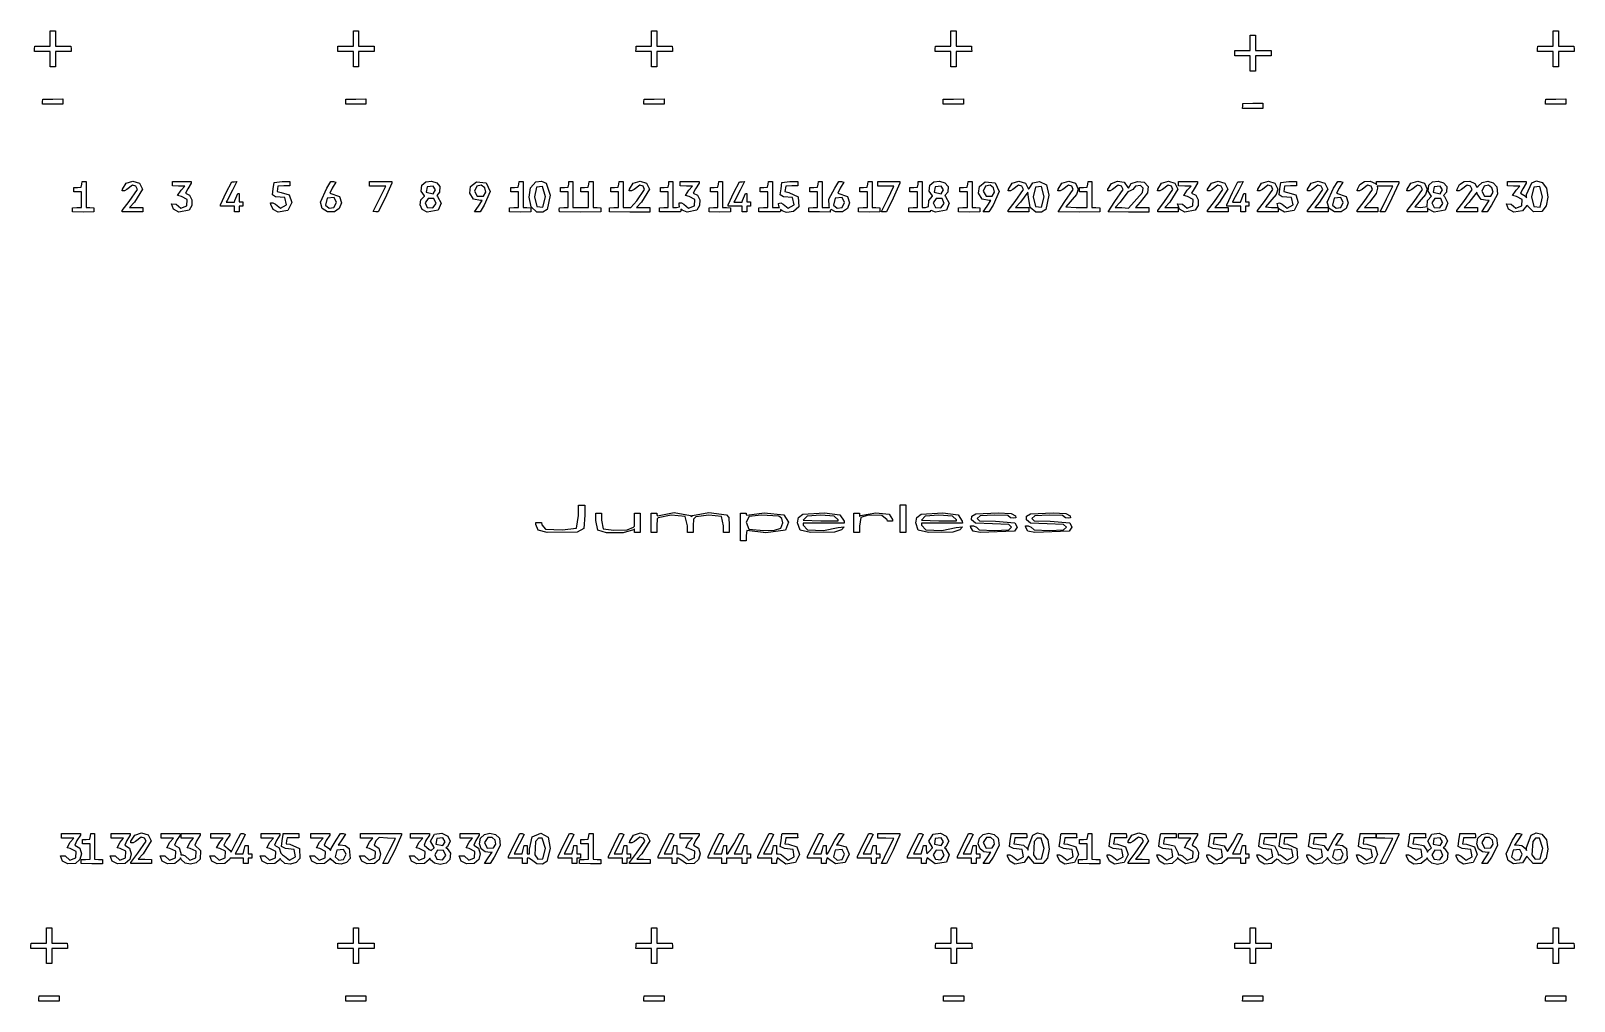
# Model space of a CAD drawing. Extents: x 0 to 78.7, y 0 to 49.5.
import ezdxf

# ---------------------------------------------------------------- set-up
doc = ezdxf.new("R2010")
doc.units = 0

msp = doc.modelspace()

# ---------------------------------------------------------------- linework, layer by layer
at = {"layer": 'Image'}
for p, q in [((0.965135, 49.09), (0.965135, 49.4792)), ((0.965135, 49.4792), (1.1006, 49.4792)), ((0.965135, 48.700868), (0.965135, 49.09)), ((1.1006, 49.4792), (1.23607, 49.4792)), ((1.23607, 49.4792), (1.23607, 49.09)), ((1.23607, 49.09), (1.23607, 48.7009)), ((16.425295, 48.700868), (16.4253, 49.09)), ((16.4253, 49.09), (16.4253, 49.4792)), ((16.4253, 49.4792), (16.5607, 49.4792)), ((16.5607, 49.4792), (16.6962, 49.4792)), ((16.6962, 49.4792), (16.6962, 49.09)), ((16.6962, 49.09), (16.6962, 48.7009)), ((31.631395, 48.700868), (31.6314, 49.09)), ((31.6314, 49.09), (31.6314, 49.4792)), ((31.6314, 49.4792), (31.7668, 49.4792)), ((31.7668, 49.4792), (31.9023, 49.4792)), ((31.9023, 49.4792), (31.9023, 49.09)), ((31.9023, 49.09), (31.9023, 48.7009)), ((46.888295, 48.700868), (46.8883, 49.09)), ((46.8883, 49.09), (46.8883, 49.4792)), ((46.8883, 49.4792), (47.0237, 49.4792)), ((47.0237, 49.4792), (47.1592, 49.4792)), ((47.1592, 49.4792), (47.1592, 49.09)), ((47.1592, 49.09), (47.1592, 48.7009)), ((62.162095, 48.480768), (62.1621, 48.8699)), ((62.1621, 48.8699), (62.1621, 49.2591)), ((62.1621, 49.2591), (62.2976, 49.2591)), ((62.2976, 49.2591), (62.4331, 49.2591)), ((62.4331, 49.2591), (62.4331, 48.8699)), ((62.4331, 48.8699), (62.4331, 48.4808)), ((77.605295, 48.700868), (77.6053, 49.09)), ((77.6053, 49.09), (77.6053, 49.4792)), ((77.6053, 49.4792), (77.7408, 49.4792)), ((77.7408, 49.4792), (77.8762, 49.4792)), ((77.8762, 49.4792), (77.8762, 49.09)), ((77.8762, 49.09), (77.8762, 48.7009)), ((0.167845, 48.4293), (0.17279, 48.560533)), ((0.56649, 48.4293), (0.167845, 48.4293)), ((0.17279, 48.560533), (0.177735, 48.691766)), ((0.177735, 48.691766), (0.571435, 48.696317)), ((0.965135, 48.4293), (0.56649, 48.4293)), ((0.571435, 48.696317), (0.965135, 48.700868)), ((0.965135, 48.0399), (0.965135, 48.4293)), ((0.965135, 47.6504), (0.965135, 48.0399)), ((1.23607, 48.7009), (1.62977, 48.696349)), ((1.63471, 48.4293), (1.23607, 48.4293)), ((1.23607, 48.4293), (1.23607, 48.0399)), ((1.23607, 48.0399), (1.23607, 47.6504)), ((1.62977, 48.696349), (2.02347, 48.691798)), ((2.03336, 48.429332), (1.63471, 48.4293)), ((2.02347, 48.691798), (2.028415, 48.560565)), ((2.028415, 48.560565), (2.03336, 48.429332)), ((15.628, 48.4293), (15.632948, 48.560533)), ((16.0266, 48.4293), (15.628, 48.4293)), ((15.632948, 48.560533), (15.637895, 48.691766)), ((15.637895, 48.691766), (16.031595, 48.696317)), ((16.4252, 48.4293), (16.0266, 48.4293)), ((16.031595, 48.696317), (16.425295, 48.700868)), ((16.425235, 48.0399), (16.4252, 48.4293)), ((16.4253, 47.6504), (16.425235, 48.0399)), ((16.6962, 48.7009), (17.0899, 48.696349)), ((17.0948, 48.4293), (16.6962, 48.4293)), ((16.6962, 48.4293), (16.6962, 48.0399)), ((16.6962, 48.0399), (16.6962, 47.6504)), ((17.0899, 48.696349), (17.4836, 48.691798)), ((17.493495, 48.429332), (17.0948, 48.4293)), ((17.4836, 48.691798), (17.488548, 48.560565)), ((17.488548, 48.560565), (17.493495, 48.429332)), ((30.8341, 48.4293), (30.839048, 48.560533)), ((31.2327, 48.4293), (30.8341, 48.4293)), ((30.839048, 48.560533), (30.843995, 48.691766)), ((30.843995, 48.691766), (31.237695, 48.696317)), ((31.6314, 48.4293), (31.2327, 48.4293)), ((31.237695, 48.696317), (31.631395, 48.700868)), ((31.631335, 48.0399), (31.6314, 48.4293)), ((31.6314, 47.6504), (31.631335, 48.0399)), ((31.9023, 48.7009), (32.296, 48.696349)), ((32.3009, 48.4293), (31.9023, 48.4293)), ((31.9023, 48.4293), (31.9023, 48.0399)), ((31.9023, 48.0399), (31.9023, 47.6504)), ((32.296, 48.696349), (32.6897, 48.691798)), ((32.699595, 48.429332), (32.3009, 48.4293)), ((32.6897, 48.691798), (32.694648, 48.560565)), ((32.694648, 48.560565), (32.699595, 48.429332)), ((46.091, 48.4293), (46.095948, 48.560533)), ((46.4896, 48.4293), (46.091, 48.4293)), ((46.095948, 48.560533), (46.100895, 48.691766)), ((46.100895, 48.691766), (46.494595, 48.696317)), ((46.8883, 48.4293), (46.4896, 48.4293)), ((46.494595, 48.696317), (46.888295, 48.700868)), ((46.888235, 48.0399), (46.8883, 48.4293)), ((46.8883, 47.6504), (46.888235, 48.0399)), ((47.1592, 48.7009), (47.5529, 48.696349)), ((47.5579, 48.4293), (47.1592, 48.4293)), ((47.1592, 48.4293), (47.1592, 48.0399)), ((47.1592, 48.0399), (47.1592, 47.6504)), ((47.5529, 48.696349), (47.9466, 48.691798)), ((47.956495, 48.429332), (47.5579, 48.4293)), ((47.9466, 48.691798), (47.951548, 48.560565)), ((47.951548, 48.560565), (47.956495, 48.429332)), ((61.3648, 48.2092), (61.369748, 48.340433)), ((61.7635, 48.2092), (61.3648, 48.2092)), ((61.369748, 48.340433), (61.374695, 48.471666)), ((61.374695, 48.471666), (61.768395, 48.476217)), ((62.1621, 48.2092), (61.7635, 48.2092)), ((61.768395, 48.476217), (62.162095, 48.480768)), ((62.1621, 47.8197), (62.1621, 48.2092)), ((62.4331, 48.4808), (62.8268, 48.476249)), ((62.8317, 48.2092), (62.4331, 48.2092)), ((62.4331, 48.2092), (62.4331, 47.8197)), ((62.8268, 48.476249), (63.2205, 48.471698)), ((63.230395, 48.209232), (62.8317, 48.2092)), ((63.2205, 48.471698), (63.225448, 48.340465)), ((63.225448, 48.340465), (63.230395, 48.209232)), ((76.808, 48.4293), (76.812948, 48.560533)), ((77.2067, 48.4293), (76.808, 48.4293)), ((76.812948, 48.560533), (76.817895, 48.691766)), ((76.817895, 48.691766), (77.211595, 48.696317)), ((77.6053, 48.4293), (77.2067, 48.4293)), ((77.211595, 48.696317), (77.605295, 48.700868)), ((77.605235, 48.0399), (77.6053, 48.4293)), ((77.6053, 47.6504), (77.605235, 48.0399)), ((77.8762, 48.7009), (78.2699, 48.696349)), ((78.2749, 48.4293), (77.8762, 48.4293)), ((77.8762, 48.4293), (77.8762, 48.0399)), ((77.8762, 48.0399), (77.8762, 47.6504)), ((78.2699, 48.696349), (78.6636, 48.691798)), ((78.673495, 48.429332), (78.2749, 48.4293)), ((78.6636, 48.691798), (78.668548, 48.560565)), ((78.668548, 48.560565), (78.673495, 48.429332)), ((1.1006, 47.6504), (0.965135, 47.6504)), ((1.23607, 47.6504), (1.1006, 47.6504)), ((16.5607, 47.6504), (16.4253, 47.6504)), ((16.6962, 47.6504), (16.5607, 47.6504)), ((31.7668, 47.6504), (31.6314, 47.6504)), ((31.9023, 47.6504), (31.7668, 47.6504)), ((47.0238, 47.6504), (46.8883, 47.6504)), ((47.1592, 47.6504), (47.0238, 47.6504)), ((62.1621, 47.4303), (62.1621, 47.8197)), ((62.2976, 47.4303), (62.1621, 47.4303)), ((62.4331, 47.4303), (62.2976, 47.4303)), ((62.4331, 47.8197), (62.4331, 47.4303)), ((77.7408, 47.6504), (77.6053, 47.6504)), ((77.8762, 47.6504), (77.7408, 47.6504)), ((0.574244, 45.7369), (0.57928, 45.868193)), ((1.09142, 45.7369), (0.574244, 45.7369)), ((0.57928, 45.868193), (0.584225, 45.999426)), ((0.584225, 45.999426), (1.096458, 46.003897)), ((1.6086, 45.7369), (1.09142, 45.7369)), ((1.096458, 46.003897), (1.608691, 46.008369)), ((1.608691, 46.008369), (1.6086, 45.8726)), ((1.6086, 45.8726), (1.6086, 45.7369)), ((16.0344, 45.7369), (16.03938, 45.868193)), ((16.5515, 45.7369), (16.0344, 45.7369)), ((16.03938, 45.868193), (16.044328, 45.999426)), ((16.044328, 45.999426), (16.556561, 46.003897)), ((17.0687, 45.7369), (16.5515, 45.7369)), ((16.556561, 46.003897), (17.068794, 46.008369)), ((17.068794, 46.008369), (17.0687, 45.8726)), ((17.0687, 45.8726), (17.0687, 45.7369)), ((31.2405, 45.7369), (31.24548, 45.868193)), ((31.7577, 45.7369), (31.2405, 45.7369)), ((31.24548, 45.868193), (31.250428, 45.999426)), ((31.250428, 45.999426), (31.762661, 46.003897)), ((32.2748, 45.7369), (31.7577, 45.7369)), ((31.762661, 46.003897), (32.274894, 46.008369)), ((32.274894, 46.008369), (32.2748, 45.8726)), ((32.2748, 45.8726), (32.2748, 45.7369)), ((46.4974, 45.7369), (46.50238, 45.868193)), ((47.0146, 45.7369), (46.4974, 45.7369)), ((46.50238, 45.868193), (46.507328, 45.999426)), ((46.507328, 45.999426), (47.019561, 46.003897)), ((47.5317, 45.7369), (47.0146, 45.7369)), ((47.019561, 46.003897), (47.531794, 46.008369)), ((47.531794, 46.008369), (47.5317, 45.8726)), ((47.5317, 45.8726), (47.5317, 45.7369)), ((61.7712, 45.5168), (61.77628, 45.64806)), ((61.77628, 45.64806), (61.781228, 45.779293)), ((61.781228, 45.779293), (62.293461, 45.783764)), ((62.293461, 45.783764), (62.805694, 45.788236)), ((62.805694, 45.788236), (62.8056, 45.6525)), ((62.8056, 45.6525), (62.8056, 45.5168)), ((77.2144, 45.7369), (77.21938, 45.868193)), ((77.7316, 45.7369), (77.2144, 45.7369)), ((77.21938, 45.868193), (77.224328, 45.999426)), ((77.224328, 45.999426), (77.736561, 46.003897)), ((78.2488, 45.7369), (77.7316, 45.7369)), ((77.736561, 46.003897), (78.248794, 46.008369)), ((78.248794, 46.008369), (78.2488, 45.8726)), ((78.2488, 45.8726), (78.2488, 45.7369)), ((62.2884, 45.5168), (61.7712, 45.5168)), ((62.8056, 45.5168), (62.2884, 45.5168)), ((2.583573, 41.668833), (2.595082, 41.7916)), ((2.595082, 41.7916), (2.69449, 41.7916)), ((2.69449, 41.7916), (2.79391, 41.7916)), ((2.79391, 41.7916), (2.79391, 41.1317)), ((4.646806, 41.404387), (4.837713, 41.713476)), ((4.837713, 41.713476), (5.186846, 41.818215)), ((5.186846, 41.818215), (5.522351, 41.717575)), ((5.522351, 41.717575), (5.672376, 41.410525)), ((7.19659, 41.6818), (7.19659, 41.7915)), ((7.19659, 41.7915), (7.67919, 41.7915)), ((7.67919, 41.7915), (8.16179, 41.7915)), ((8.16179, 41.7101), (7.983572, 41.429764)), ((8.16179, 41.7915), (8.16179, 41.7101)), ((9.938216, 41.232766), (10.223585, 41.783099)), ((10.223585, 41.783099), (10.35394, 41.788073)), ((10.484297, 41.793047), (10.260552, 41.356279)), ((10.35394, 41.788073), (10.484297, 41.793047)), ((12.344174, 41.427466), (12.38855, 41.744966)), ((12.38855, 41.744966), (12.794359, 41.791532)), ((12.794359, 41.791532), (13.191, 41.7915)), ((13.191, 41.7915), (13.191, 41.6815)), ((15.066472, 41.457151), (15.278914, 41.791584)), ((15.278914, 41.791584), (15.4136, 41.7915)), ((15.529332, 41.762197), (15.343224, 41.463888)), ((15.4136, 41.7915), (15.529332, 41.762197)), ((17.255, 41.673), (17.255, 41.7915)), ((17.255, 41.7915), (17.8222, 41.7915)), ((17.8222, 41.7915), (18.3895, 41.7915)), ((18.389331, 41.719533), (18.043214, 40.949067)), ((18.3895, 41.7915), (18.389331, 41.719533)), ((19.917075, 41.609983), (20.11729, 41.77329)), ((20.11729, 41.77329), (20.401952, 41.811079)), ((20.401952, 41.811079), (20.675533, 41.730647)), ((20.675533, 41.730647), (20.842504, 41.539291)), ((22.40607, 41.547674), (22.702931, 41.784993)), ((22.702931, 41.784993), (23.202361, 41.727681)), ((23.202361, 41.727681), (23.408971, 41.292059)), ((24.867812, 41.668833), (24.879321, 41.7916)), ((24.879321, 41.7916), (24.9787, 41.7916)), ((24.9787, 41.7916), (25.0781, 41.7916)), ((25.0781, 41.7916), (25.0781, 41.1317)), ((25.463326, 41.476864), (25.73591, 41.77567)), ((25.73591, 41.77567), (26.025831, 41.817855)), ((26.025831, 41.817855), (26.251178, 41.711316)), ((26.251178, 41.711316), (26.462492, 41.09485)), ((27.407812, 41.668833), (27.419321, 41.7916)), ((27.419321, 41.7916), (27.5187, 41.7916)), ((27.5187, 41.7916), (27.6181, 41.7916)), ((27.6181, 41.7916), (27.6181, 41.1312)), ((28.440712, 41.668833), (28.452221, 41.7916)), ((28.452221, 41.7916), (28.5517, 41.7916)), ((28.5517, 41.7916), (28.6511, 41.7916)), ((28.6511, 41.7916), (28.6511, 41.1317)), ((29.964712, 41.668933), (29.976221, 41.7917)), ((29.976221, 41.7917), (30.0756, 41.7917)), ((30.0756, 41.7917), (30.1751, 41.7917)), ((30.1751, 41.7917), (30.1751, 41.1313)), ((30.503936, 41.404487), (30.694843, 41.713576)), ((30.694843, 41.713576), (31.043976, 41.818315)), ((31.043976, 41.818315), (31.379481, 41.717675)), ((31.379481, 41.717675), (31.529506, 41.410625)), ((32.504812, 41.668833), (32.516321, 41.7916)), ((32.516321, 41.7916), (32.6157, 41.7916)), ((32.6157, 41.7916), (32.7151, 41.7916)), ((32.7151, 41.7916), (32.7151, 41.1312)), ((33.0876, 41.6818), (33.0876, 41.7915)), ((33.0876, 41.7915), (33.5702, 41.7915)), ((33.5702, 41.7915), (34.0528, 41.7915)), ((34.0528, 41.7101), (33.874582, 41.429764)), ((34.0528, 41.7915), (34.0528, 41.7101)), ((35.044712, 41.668933), (35.056221, 41.7917)), ((35.056221, 41.7917), (35.1557, 41.7917)), ((35.1557, 41.7917), (35.2551, 41.7917)), ((35.2551, 41.7917), (35.2551, 41.1318)), ((35.829326, 41.232666), (36.114695, 41.782999)), ((36.114695, 41.782999), (36.24505, 41.787973)), ((36.375407, 41.792947), (36.151662, 41.356179)), ((36.24505, 41.787973), (36.375407, 41.792947)), ((37.584712, 41.668733), (37.596221, 41.7915)), ((37.596221, 41.7915), (37.6957, 41.7915)), ((37.6957, 41.7915), (37.7951, 41.7915)), ((37.7951, 41.7915), (37.7951, 41.1311)), ((38.235237, 41.427431), (38.279613, 41.744931)), ((38.279613, 41.744931), (38.685422, 41.791498)), ((38.685422, 41.791498), (39.082, 41.7915)), ((39.082, 41.7915), (39.082, 41.6815)), ((40.124712, 41.668733), (40.136221, 41.7915)), ((40.136221, 41.7915), (40.2357, 41.7915)), ((40.2357, 41.7915), (40.3351, 41.7915)), ((40.3351, 41.7915), (40.3351, 41.1311)), ((40.974524, 41.457065), (41.186905, 41.791498)), ((41.186905, 41.791498), (41.3216, 41.7915)), ((41.437332, 41.762197), (41.251224, 41.463888)), ((41.3216, 41.7915), (41.437332, 41.762197)), ((42.664712, 41.668933), (42.676221, 41.7917)), ((42.676221, 41.7917), (42.7756, 41.7917)), ((42.7756, 41.7917), (42.8751, 41.7917)), ((42.8751, 41.7917), (42.8751, 41.1318)), ((43.1629, 41.6729), (43.1629, 41.7915)), ((43.1629, 41.7915), (43.7302, 41.7915)), ((43.7302, 41.7915), (44.2975, 41.7915)), ((44.297331, 41.719533), (43.951214, 40.949067)), ((44.2975, 41.7915), (44.297331, 41.719533)), ((45.221712, 41.668733), (45.233221, 41.7915)), ((45.233221, 41.7915), (45.3326, 41.7915)), ((45.3326, 41.7915), (45.432, 41.7915)), ((45.432, 41.7915), (45.432, 41.1311)), ((45.825009, 41.609896), (46.025224, 41.773203)), ((46.025224, 41.773203), (46.309886, 41.810992)), ((46.309886, 41.810992), (46.583467, 41.73056)), ((46.583467, 41.73056), (46.750438, 41.539205)), ((47.761612, 41.668933), (47.773121, 41.7917)), ((47.773121, 41.7917), (47.8726, 41.7917)), ((47.8726, 41.7917), (47.972, 41.7917)), ((47.972, 41.7917), (47.972, 41.1318)), ((48.347981, 41.547583), (48.644841, 41.784902)), ((48.644841, 41.784902), (49.144271, 41.72759)), ((49.144271, 41.72759), (49.350881, 41.291968)), ((49.824936, 41.404387), (50.014893, 41.713839)), ((50.014893, 41.713839), (50.36246, 41.81869)), ((50.36246, 41.81869), (50.697907, 41.717924)), ((50.697907, 41.717924), (50.851506, 41.410525)), ((50.882565, 41.435925), (51.074466, 41.728497)), ((51.074466, 41.728497), (51.407995, 41.805055)), ((51.407995, 41.805055), (51.771176, 41.626384)), ((52.364836, 41.40449), (52.555743, 41.713578)), ((52.555743, 41.713578), (52.904876, 41.818318)), ((52.904876, 41.818318), (53.240381, 41.717678)), ((53.240381, 41.717678), (53.390406, 41.410628)), ((53.874612, 41.668833), (53.886121, 41.7916)), ((53.886121, 41.7916), (53.9855, 41.7916)), ((53.9855, 41.7916), (54.0849, 41.7916)), ((54.0849, 41.7916), (54.0849, 41.1318)), ((55.075387, 41.695506), (55.395222, 41.816765)), ((55.395222, 41.816765), (55.724496, 41.75537)), ((55.724496, 41.75537), (55.923366, 41.498425)), ((56.093003, 41.696623), (56.409494, 41.803966)), ((56.409494, 41.803966), (56.744156, 41.757233)), ((56.744156, 41.757233), (56.945579, 41.542329)), ((57.444936, 41.404287), (57.635843, 41.713376)), ((57.635843, 41.713376), (57.984976, 41.818115)), ((57.984976, 41.818115), (58.320481, 41.717475)), ((58.320481, 41.717475), (58.470506, 41.410425)), ((58.5045, 41.6818), (58.5045, 41.7915)), ((58.5045, 41.7915), (58.9871, 41.7915)), ((58.9871, 41.7915), (59.4697, 41.7915)), ((59.4697, 41.7101), (59.291482, 41.429764)), ((59.4697, 41.7915), (59.4697, 41.7101)), ((59.984936, 41.404287), (60.175843, 41.713376)), ((60.175843, 41.713376), (60.524976, 41.818115)), ((60.524976, 41.818115), (60.860481, 41.717475)), ((60.860481, 41.717475), (61.010506, 41.410425)), ((61.246226, 41.232666), (61.531595, 41.782999)), ((61.531595, 41.782999), (61.66195, 41.787973)), ((61.792307, 41.792947), (61.568562, 41.356179)), ((61.66195, 41.787973), (61.792307, 41.792947)), ((62.541836, 41.40439), (62.732743, 41.713477)), ((62.732743, 41.713477), (63.081876, 41.818217)), ((63.081876, 41.818217), (63.417381, 41.717578)), ((63.417381, 41.717578), (63.567406, 41.410528)), ((63.669063, 41.427531), (63.713439, 41.745031)), ((63.713439, 41.745031), (64.119248, 41.791598)), ((64.119248, 41.791598), (64.5158, 41.7916)), ((64.5158, 41.7916), (64.5158, 41.6815)), ((65.081836, 41.404287), (65.272743, 41.713376)), ((65.272743, 41.713376), (65.621876, 41.818115)), ((65.621876, 41.818115), (65.957381, 41.717475)), ((65.957381, 41.717475), (66.107406, 41.410425)), ((66.408241, 41.457144), (66.620683, 41.791577)), ((66.620683, 41.791577), (66.7554, 41.7915)), ((66.871132, 41.762197), (66.685024, 41.463888)), ((66.7554, 41.7915), (66.871132, 41.762197)), ((67.742822, 41.648026), (67.982683, 41.791162)), ((67.982683, 41.791162), (68.270885, 41.811817)), ((68.270885, 41.811817), (68.536896, 41.688113)), ((68.596792, 41.635525), (68.5968, 41.7135)), ((68.5968, 41.7135), (68.5968, 41.7915)), ((68.5968, 41.7915), (69.164, 41.7915)), ((69.164, 41.7915), (69.7313, 41.7915)), ((69.731131, 41.719533), (69.385014, 40.949067)), ((69.7313, 41.7915), (69.731131, 41.719533)), ((70.161836, 41.404387), (70.352743, 41.713476)), ((70.352743, 41.713476), (70.701876, 41.818215)), ((70.701876, 41.818215), (71.037381, 41.717575)), ((71.037381, 41.717575), (71.187406, 41.410525)), ((71.258885, 41.609922), (71.4591, 41.773229)), ((71.4591, 41.773229), (71.743762, 41.811019)), ((71.743762, 41.811019), (72.017343, 41.730587)), ((72.017343, 41.730587), (72.184314, 41.539231)), ((72.822699, 41.64742), (73.06233, 41.790837)), ((73.06233, 41.790837), (73.349958, 41.812394)), ((73.349958, 41.812394), (73.614809, 41.689947)), ((73.775176, 41.562368), (73.982269, 41.753725)), ((73.982269, 41.753725), (74.266123, 41.809196)), ((74.266123, 41.809196), (74.545165, 41.731939)), ((74.545165, 41.731939), (74.737824, 41.525112)), ((75.2685, 41.6818), (75.2685, 41.7915)), ((75.2685, 41.7915), (75.7511, 41.7915)), ((75.7511, 41.7915), (76.2337, 41.7915)), ((76.2337, 41.7101), (76.055482, 41.429764)), ((76.2337, 41.7915), (76.2337, 41.7101)), ((76.252485, 41.140816), (76.510267, 41.734681)), ((76.510267, 41.734681), (76.755722, 41.824002)), ((76.755722, 41.824002), (77.044578, 41.748592)), ((77.044578, 41.748592), (77.260991, 41.454914)), ((2.16737, 41.3767), (2.16737, 41.4868)), ((2.16737, 41.4868), (2.36096, 41.4868)), ((2.16737, 41.2666), (2.16737, 41.3767)), ((2.3621, 41.2666), (2.16737, 41.2666)), ((2.36096, 41.4868), (2.548501, 41.504196)), ((2.55683, 41.2666), (2.3621, 41.2666)), ((2.548501, 41.504196), (2.583573, 41.668833)), ((2.55683, 40.8692), (2.55683, 41.2666)), ((2.79391, 41.1317), (2.79391, 40.4718)), ((4.63527, 41.3174), (4.646806, 41.404387)), ((4.753827, 41.317454), (4.63527, 41.3174)), ((4.882801, 41.382639), (4.753827, 41.317454)), ((5.167841, 41.604049), (4.882801, 41.382639)), ((4.994344, 40.7778), (5.418571, 41.397271)), ((5.34129, 41.555379), (5.167841, 41.604049)), ((5.672376, 41.410525), (5.259113, 40.750126)), ((5.418571, 41.397271), (5.34129, 41.555379)), ((7.196591, 41.572118), (7.19659, 41.6818)), ((7.513318, 41.567514), (7.196591, 41.572118)), ((7.464506, 41.085893), (7.64218, 41.351245)), ((7.655436, 41.027517), (7.464506, 41.085893)), ((7.830042, 41.562911), (7.513318, 41.567514)), ((7.64218, 41.351245), (7.830042, 41.562911)), ((7.947801, 40.878648), (7.655436, 41.027517)), ((7.983572, 41.429764), (7.863131, 41.198844)), ((7.863131, 41.198844), (8.078887, 41.098195)), ((8.078887, 41.098195), (8.195256, 40.858661)), ((9.652419, 40.610467), (9.938216, 41.232766)), ((10.260552, 41.356279), (9.98709, 40.830611)), ((10.379133, 40.8306), (10.526948, 41.181966)), ((10.526948, 41.181966), (10.6003, 41.182)), ((10.6003, 41.182), (10.6003, 40.9703)), ((10.6003, 40.9703), (10.6003, 40.7586)), ((12.301865, 41.122172), (12.344174, 41.427466)), ((12.463967, 41.022209), (12.301865, 41.122172)), ((12.934352, 40.980202), (12.463967, 41.022209)), ((12.581271, 41.5587), (12.538321, 41.283534)), ((12.538321, 41.283534), (12.737613, 41.241201)), ((12.8862, 41.5714), (12.581271, 41.5587)), ((12.737613, 41.241201), (13.151521, 41.115344)), ((13.191, 41.5714), (12.8862, 41.5714)), ((13.015231, 40.601424), (12.934352, 40.980202)), ((13.151521, 41.115344), (13.281268, 40.724433)), ((13.191, 41.6815), (13.191, 41.5714)), ((14.745871, 40.744296), (15.066472, 41.457151)), ((15.09036, 40.946051), (15.003868, 40.594656)), ((15.439925, 40.97827), (15.09036, 40.946051)), ((15.343224, 41.463888), (15.219545, 41.20239)), ((15.219545, 41.20239), (15.711648, 41.040923)), ((15.560951, 40.729929), (15.439925, 40.97827)), ((15.711648, 41.040923), (15.812568, 40.714802)), ((17.255, 41.5545), (17.255, 41.673)), ((17.6699, 41.5545), (17.255, 41.5545)), ((18.084772, 41.554524), (17.6699, 41.5545)), ((18.043214, 40.949067), (17.697251, 40.250568)), ((17.762997, 40.911145), (18.084772, 41.554524)), ((19.860024, 40.86415), (20.054032, 41.053845)), ((19.882777, 41.299357), (19.917075, 41.609983)), ((20.048978, 41.074351), (19.882777, 41.299357)), ((20.054032, 41.053845), (20.048978, 41.074351)), ((20.232532, 40.934674), (20.082853, 40.708631)), ((20.186668, 41.526509), (20.141305, 41.251421)), ((20.141305, 41.251421), (20.494865, 41.17121)), ((20.496113, 41.564775), (20.186668, 41.526509)), ((20.535533, 40.92302), (20.232532, 40.934674)), ((20.49479, 41.17121), (20.612859, 41.368058)), ((20.494865, 41.17121), (20.49479, 41.17121)), ((20.612859, 41.368058), (20.496113, 41.564775)), ((20.643692, 40.673581), (20.535533, 40.92302)), ((20.825239, 41.245303), (20.674211, 41.080385)), ((20.674211, 41.080385), (20.716161, 41.025331)), ((20.716161, 41.025331), (20.895804, 40.696641)), ((20.842504, 41.539291), (20.825239, 41.245303)), ((22.365458, 41.199201), (22.40607, 41.547674)), ((22.545518, 40.903824), (22.365458, 41.199201)), ((22.722681, 41.566887), (22.602083, 41.296623)), ((22.602083, 41.296623), (22.742552, 41.041375)), ((22.949625, 41.607127), (22.722681, 41.566887)), ((22.742552, 41.041375), (23.058665, 41.057541)), ((23.121261, 41.475025), (22.949625, 41.607127)), ((23.058659, 41.057551), (23.177603, 41.26152)), ((23.058665, 41.057541), (23.058659, 41.057551)), ((23.408971, 41.292059), (23.101859, 40.585093)), ((23.177603, 41.26152), (23.121261, 41.475025)), ((24.4516, 41.3767), (24.4516, 41.4868)), ((24.4516, 41.4868), (24.6452, 41.4868)), ((24.4516, 41.2666), (24.4516, 41.3767)), ((24.6463, 41.2666), (24.4516, 41.2666)), ((24.6452, 41.4868), (24.83274, 41.504196)), ((24.8411, 41.2666), (24.6463, 41.2666)), ((24.83274, 41.504196), (24.867812, 41.668833)), ((24.8411, 40.8692), (24.8411, 41.2666)), ((25.0781, 41.1317), (25.0781, 40.4718)), ((25.385063, 40.991111), (25.463326, 41.476864)), ((25.494753, 40.513573), (25.385063, 40.991111)), ((25.768942, 41.511053), (25.653909, 41.018399)), ((25.653909, 41.018399), (25.773609, 40.516838)), ((26.074159, 41.537074), (25.768942, 41.511053)), ((26.217805, 41.019517), (26.074159, 41.537074)), ((26.084107, 40.496704), (26.217805, 41.019517)), ((26.462492, 41.09485), (26.300297, 40.370745)), ((26.9916, 41.3767), (26.9916, 41.4868)), ((26.9916, 41.4868), (27.1852, 41.4868)), ((26.9916, 41.2667), (26.9916, 41.3767)), ((27.1863, 41.2667), (26.9916, 41.2667)), ((27.1852, 41.4868), (27.37274, 41.504196)), ((27.3811, 41.2667), (27.1863, 41.2667)), ((27.37274, 41.504196), (27.407812, 41.668833)), ((27.3811, 40.8692), (27.3811, 41.2667)), ((27.6181, 41.1312), (27.6181, 40.4708)), ((28.0245, 41.3767), (28.0245, 41.4868)), ((28.0245, 41.4868), (28.2181, 41.4868)), ((28.0245, 41.2667), (28.0245, 41.3767)), ((28.2193, 41.2667), (28.0245, 41.2667)), ((28.2181, 41.4868), (28.40564, 41.504196)), ((28.414, 41.2667), (28.2193, 41.2667)), ((28.40564, 41.504196), (28.440712, 41.668833)), ((28.414, 40.8687), (28.414, 41.2667)), ((28.6511, 41.1317), (28.6511, 40.4719)), ((29.5485, 41.3768), (29.5485, 41.4869)), ((29.5485, 41.4869), (29.7421, 41.4869)), ((29.5485, 41.2667), (29.5485, 41.3768)), ((29.7433, 41.2667), (29.5485, 41.2667)), ((29.7421, 41.4869), (29.92964, 41.504296)), ((29.938, 41.2667), (29.7433, 41.2667)), ((29.92964, 41.504296), (29.964712, 41.668933)), ((29.938, 40.8693), (29.938, 41.2667)), ((30.1751, 41.1313), (30.1751, 40.4709)), ((30.4924, 41.3175), (30.503936, 41.404487)), ((30.61094, 41.317563), (30.4924, 41.3175)), ((30.739914, 41.382748), (30.61094, 41.317563)), ((31.025053, 41.604408), (30.739914, 41.382748)), ((30.888292, 40.818816), (31.275684, 41.395263)), ((31.19844, 41.554708), (31.025053, 41.604408)), ((31.529506, 41.410625), (31.116243, 40.750226)), ((31.275684, 41.395263), (31.19844, 41.554708)), ((32.0886, 41.3767), (32.0886, 41.4868)), ((32.0886, 41.4868), (32.2822, 41.4868)), ((32.0886, 41.2666), (32.0886, 41.3767)), ((32.2833, 41.2666), (32.0886, 41.2666)), ((32.2822, 41.4868), (32.46974, 41.504196)), ((32.478, 41.2666), (32.2833, 41.2666)), ((32.46974, 41.504196), (32.504812, 41.668833)), ((32.478, 40.8692), (32.478, 41.2666)), ((32.7151, 41.1312), (32.7151, 40.4708)), ((33.0876, 41.5721), (33.0876, 41.6818)), ((33.404406, 41.567536), (33.0876, 41.5721)), ((33.355594, 41.085914), (33.533268, 41.351266)), ((33.546524, 41.027538), (33.355594, 41.085914)), ((33.72113, 41.562932), (33.404406, 41.567536)), ((33.533268, 41.351266), (33.72113, 41.562932)), ((33.838889, 40.878669), (33.546524, 41.027538)), ((33.874582, 41.429764), (33.754141, 41.198844)), ((33.754141, 41.198844), (33.969897, 41.098195)), ((33.969897, 41.098195), (34.086266, 40.858661)), ((34.6285, 41.3768), (34.6285, 41.4869)), ((34.6285, 41.4869), (34.8221, 41.4869)), ((34.6285, 41.2667), (34.6285, 41.3768)), ((34.8233, 41.2667), (34.6285, 41.2667)), ((34.8221, 41.4869), (35.00964, 41.504296)), ((35.018, 41.2667), (34.8233, 41.2667)), ((35.00964, 41.504296), (35.044712, 41.668933)), ((35.018, 40.8693), (35.018, 41.2667)), ((35.2551, 41.1318), (35.2551, 40.4719)), ((35.543529, 40.610367), (35.829326, 41.232666)), ((36.151662, 41.356179), (35.8782, 40.830511)), ((36.270232, 40.8305), (36.418048, 41.181866)), ((36.418048, 41.181866), (36.4913, 41.1819)), ((36.4913, 41.1819), (36.4913, 40.9702)), ((36.4913, 40.9702), (36.4913, 40.7586)), ((37.1685, 41.3767), (37.1685, 41.4867)), ((37.1685, 41.4867), (37.3621, 41.4867)), ((37.1685, 41.2666), (37.1685, 41.3767)), ((37.3633, 41.2666), (37.1685, 41.2666)), ((37.3621, 41.4867), (37.54964, 41.504096)), ((37.558, 41.2666), (37.3633, 41.2666)), ((37.54964, 41.504096), (37.584712, 41.668733)), ((37.558, 40.8692), (37.558, 41.2666)), ((37.7951, 41.1311), (37.7951, 40.4707)), ((38.192927, 41.122137), (38.235237, 41.427431)), ((38.355029, 41.022175), (38.192927, 41.122137)), ((38.825415, 40.980168), (38.355029, 41.022175)), ((38.472271, 41.5587), (38.429321, 41.283534)), ((38.429321, 41.283534), (38.628613, 41.241201)), ((38.7772, 41.5714), (38.472271, 41.5587)), ((38.628613, 41.241201), (39.10813, 41.02222)), ((39.082, 41.5714), (38.7772, 41.5714)), ((38.906293, 40.60139), (38.825415, 40.980168)), ((39.082, 41.6815), (39.082, 41.5714)), ((39.10813, 41.02222), (39.133916, 40.510949)), ((39.7086, 41.3766), (39.7086, 41.4867)), ((39.7086, 41.4867), (39.9021, 41.4867)), ((39.7086, 41.2666), (39.7086, 41.3766)), ((39.9033, 41.2666), (39.7086, 41.2666)), ((39.9021, 41.4867), (40.08964, 41.504096)), ((40.098, 41.2666), (39.9033, 41.2666)), ((40.08964, 41.504096), (40.124712, 41.668733)), ((40.098, 40.8691), (40.098, 41.2666)), ((40.3351, 41.1311), (40.3351, 40.4707)), ((40.67106, 40.895564), (40.974524, 41.457065)), ((40.998308, 40.946029), (40.911816, 40.594634)), ((41.347873, 40.978248), (40.998308, 40.946029)), ((41.251224, 41.463888), (41.127545, 41.20239)), ((41.127545, 41.20239), (41.619648, 41.040923)), ((41.468899, 40.729907), (41.347873, 40.978248)), ((41.619648, 41.040923), (41.720342, 40.715037)), ((42.2485, 41.3768), (42.2485, 41.4869)), ((42.2485, 41.4869), (42.4421, 41.4869)), ((42.2485, 41.2667), (42.2485, 41.3768)), ((42.4433, 41.2667), (42.2485, 41.2667)), ((42.4421, 41.4869), (42.62964, 41.504296)), ((42.638, 41.2667), (42.4433, 41.2667)), ((42.62964, 41.504296), (42.664712, 41.668933)), ((42.638, 40.8693), (42.638, 41.2667)), ((42.8751, 41.1318), (42.8751, 40.4719)), ((43.1629, 41.5544), (43.1629, 41.6729)), ((43.5779, 41.5544), (43.1629, 41.5544)), ((43.992813, 41.554433), (43.5779, 41.5544)), ((43.951214, 40.949067), (43.605251, 40.250568)), ((43.671038, 40.911054), (43.992813, 41.554433)), ((44.8055, 41.3767), (44.8055, 41.4867)), ((44.8055, 41.4867), (44.9991, 41.4867)), ((44.8055, 41.2666), (44.8055, 41.3767)), ((45.0002, 41.2666), (44.8055, 41.2666)), ((44.9991, 41.4867), (45.18664, 41.504096)), ((45.1949, 41.2666), (45.0002, 41.2666)), ((45.18664, 41.504096), (45.221712, 41.668733)), ((45.1949, 40.8692), (45.1949, 41.2666)), ((45.432, 41.1311), (45.432, 40.4707)), ((45.763066, 40.82392), (45.961966, 41.053759)), ((45.790711, 41.29927), (45.825009, 41.609896)), ((45.956912, 41.074264), (45.790711, 41.29927)), ((45.961966, 41.053759), (45.956912, 41.074264)), ((46.140484, 40.934651), (45.990805, 40.708608)), ((46.09462, 41.526486), (46.049257, 41.251398)), ((46.049257, 41.251398), (46.402817, 41.171187)), ((46.404065, 41.564752), (46.09462, 41.526486)), ((46.443485, 40.922997), (46.140484, 40.934651)), ((46.402742, 41.171187), (46.520811, 41.368035)), ((46.402817, 41.171187), (46.402742, 41.171187)), ((46.520811, 41.368035), (46.404065, 41.564752)), ((46.551644, 40.673558), (46.443485, 40.922997)), ((46.733173, 41.245216), (46.582145, 41.080299)), ((46.582145, 41.080299), (46.624095, 41.025244)), ((46.624095, 41.025244), (46.803738, 40.696554)), ((46.750438, 41.539205), (46.733173, 41.245216)), ((47.3454, 41.3768), (47.3454, 41.4869)), ((47.3454, 41.4869), (47.539, 41.4869)), ((47.3454, 41.2667), (47.3454, 41.3768)), ((47.5402, 41.2667), (47.3454, 41.2667)), ((47.539, 41.4869), (47.72654, 41.504296)), ((47.7349, 41.2667), (47.5402, 41.2667)), ((47.72654, 41.504296), (47.761612, 41.668933)), ((47.7349, 40.8693), (47.7349, 41.2667)), ((47.972, 41.1318), (47.972, 40.4719)), ((48.307368, 41.19911), (48.347981, 41.547583)), ((48.487428, 40.903733), (48.307368, 41.19911)), ((48.664592, 41.566796), (48.543993, 41.296532)), ((48.543993, 41.296532), (48.684462, 41.041284)), ((48.891535, 41.607036), (48.664592, 41.566796)), ((48.684462, 41.041284), (49.000575, 41.05745)), ((49.063172, 41.474934), (48.891535, 41.607036)), ((49.00057, 41.05746), (49.119513, 41.261429)), ((49.000575, 41.05745), (49.00057, 41.05746)), ((49.350881, 41.291968), (49.043769, 40.585002)), ((49.119513, 41.261429), (49.063172, 41.474934)), ((49.8134, 41.3174), (49.824936, 41.404387)), ((49.931888, 41.317387), (49.8134, 41.3174)), ((50.060862, 41.382573), (49.931888, 41.317387)), ((50.345902, 41.603982), (50.060862, 41.382573)), ((50.172405, 40.777733), (50.596632, 41.397204)), ((50.519351, 41.555313), (50.345902, 41.603982)), ((50.822202, 41.25216), (50.436882, 40.750164)), ((50.596632, 41.397204), (50.519351, 41.555313)), ((50.842972, 41.004767), (50.822202, 41.25216)), ((50.927886, 40.468727), (50.842972, 41.004767)), ((50.851506, 41.410525), (50.882565, 41.435925)), ((51.202764, 41.51103), (51.087731, 41.018376)), ((51.087731, 41.018376), (51.207431, 40.516815)), ((51.507981, 41.537051), (51.202764, 41.51103)), ((51.651627, 41.019494), (51.507981, 41.537051)), ((51.517929, 40.496681), (51.651627, 41.019494)), ((51.896352, 41.094787), (51.734157, 40.370682)), ((51.771176, 41.626384), (51.896352, 41.094787)), ((52.3533, 41.3175), (52.364836, 41.40449)), ((52.471871, 41.317554), (52.3533, 41.3175)), ((52.600845, 41.382742), (52.471871, 41.317554)), ((52.885885, 41.604151), (52.600845, 41.382742)), ((52.712388, 40.777902), (53.136615, 41.397373)), ((53.297082, 41.131938), (52.758902, 40.508929)), ((53.059334, 41.555481), (52.885885, 41.604151)), ((53.136615, 41.397373), (53.059334, 41.555481)), ((53.390406, 41.410628), (53.297082, 41.131938)), ((53.4584, 41.3768), (53.4584, 41.4868)), ((53.4584, 41.4868), (53.652, 41.4868)), ((53.4584, 41.2667), (53.4584, 41.3768)), ((53.6531, 41.2667), (53.4584, 41.2667)), ((53.652, 41.4868), (53.83954, 41.504196)), ((53.8478, 41.2667), (53.6531, 41.2667)), ((53.83954, 41.504196), (53.874612, 41.668833)), ((53.8478, 40.8688), (53.8478, 41.2667)), ((54.0849, 41.1318), (54.0849, 40.4719)), ((54.8933, 41.3175), (54.904836, 41.40449)), ((55.011868, 41.317596), (54.8933, 41.3175)), ((54.904836, 41.40449), (55.075387, 41.695506)), ((55.140842, 41.382784), (55.011868, 41.317596)), ((55.425882, 41.604193), (55.140842, 41.382784)), ((55.252385, 40.777945), (55.676612, 41.397416)), ((55.599331, 41.555524), (55.425882, 41.604193)), ((55.908477, 41.270316), (55.517153, 40.750191)), ((55.676612, 41.397416), (55.599331, 41.555524)), ((56.040626, 41.317456), (55.908477, 41.270316)), ((55.923366, 41.498425), (55.946093, 41.449297)), ((55.946093, 41.449297), (56.093003, 41.696623)), ((55.947539, 40.435662), (56.671438, 41.237351)), ((56.173769, 41.382642), (56.040626, 41.317456)), ((56.308165, 41.565813), (56.173769, 41.382642)), ((56.563449, 41.586924), (56.308165, 41.565813)), ((56.92069, 41.22409), (56.550078, 40.750234)), ((56.703172, 41.455802), (56.563449, 41.586924)), ((56.671438, 41.237351), (56.671439, 41.237346)), ((56.671439, 41.237346), (56.703172, 41.455802)), ((56.945579, 41.542329), (56.92069, 41.22409)), ((57.4334, 41.3173), (57.444936, 41.404287)), ((57.551968, 41.317363), (57.4334, 41.3173)), ((57.680942, 41.382549), (57.551968, 41.317363)), ((57.965982, 41.603958), (57.680942, 41.382549)), ((57.792485, 40.777709), (58.216712, 41.39718)), ((58.139431, 41.555289), (57.965982, 41.603958)), ((58.470506, 41.410425), (58.057243, 40.750026)), ((58.216712, 41.39718), (58.139431, 41.555289)), ((58.504501, 41.572164), (58.5045, 41.6818)), ((58.821228, 41.56756), (58.504501, 41.572164)), ((58.772415, 41.085938), (58.95009, 41.35129)), ((58.963345, 41.027562), (58.772415, 41.085938)), ((59.137952, 41.562956), (58.821228, 41.56756)), ((58.95009, 41.35129), (59.137952, 41.562956)), ((59.25571, 40.878693), (58.963345, 41.027562)), ((59.291482, 41.429764), (59.171041, 41.198844)), ((59.171041, 41.198844), (59.386797, 41.098195)), ((59.386797, 41.098195), (59.503166, 40.858661)), ((59.9734, 41.3173), (59.984936, 41.404287)), ((60.091968, 41.317363), (59.9734, 41.3173)), ((60.220942, 41.382549), (60.091968, 41.317363)), ((60.505982, 41.603958), (60.220942, 41.382549)), ((60.332485, 40.777709), (60.756712, 41.39718)), ((60.679431, 41.555289), (60.505982, 41.603958)), ((61.010506, 41.410425), (60.597243, 40.750026)), ((60.756712, 41.39718), (60.679431, 41.555289)), ((60.960429, 40.610367), (61.246226, 41.232666)), ((61.568562, 41.356179), (61.2951, 40.830511)), ((61.687132, 40.8305), (61.834947, 41.181866)), ((61.834947, 41.181866), (61.9082, 41.1819)), ((61.9082, 41.1819), (61.9082, 40.9702)), ((61.9082, 40.9702), (61.9082, 40.7586)), ((62.5303, 41.3174), (62.541836, 41.40439)), ((62.648788, 41.317387), (62.5303, 41.3174)), ((62.777762, 41.382575), (62.648788, 41.317387)), ((63.062802, 41.603984), (62.777762, 41.382575)), ((62.889305, 40.777733), (63.313532, 41.397206)), ((63.474082, 41.131836), (62.935902, 40.508829)), ((63.236251, 41.555314), (63.062802, 41.603984)), ((63.313532, 41.397206), (63.236251, 41.555314)), ((63.567406, 41.410528), (63.474082, 41.131836)), ((63.626754, 41.122237), (63.669063, 41.427531)), ((63.788856, 41.022275), (63.626754, 41.122237)), ((64.259241, 40.980269), (63.788856, 41.022275)), ((63.906071, 41.5587), (63.863121, 41.283534)), ((63.863121, 41.283534), (64.062413, 41.241201)), ((64.211, 41.5714), (63.906071, 41.5587)), ((64.062413, 41.241201), (64.476321, 41.115344)), ((64.5158, 41.5714), (64.211, 41.5714)), ((64.34012, 40.60149), (64.259241, 40.980269)), ((64.476321, 41.115344), (64.606068, 40.724433)), ((64.5158, 41.6815), (64.5158, 41.5714)), ((65.0703, 41.3173), (65.081836, 41.404287)), ((65.188898, 41.317363), (65.0703, 41.3173)), ((65.317872, 41.382549), (65.188898, 41.317363)), ((65.602912, 41.603958), (65.317872, 41.382549)), ((65.429415, 40.777709), (65.853642, 41.39718)), ((65.776361, 41.555289), (65.602912, 41.603958)), ((66.107406, 41.410425), (65.694143, 40.750026)), ((65.853642, 41.39718), (65.776361, 41.555289)), ((66.08764, 40.744289), (66.408241, 41.457144)), ((66.432129, 40.946043), (66.345637, 40.594649)), ((66.781694, 40.978263), (66.432129, 40.946043)), ((66.685024, 41.463888), (66.561345, 41.20239)), ((66.561345, 41.20239), (67.053448, 41.040923)), ((66.90272, 40.729922), (66.781694, 40.978263)), ((67.053448, 41.040923), (67.154368, 40.714802)), ((67.6103, 41.3173), (67.621836, 41.404287)), ((67.728898, 41.317363), (67.6103, 41.3173)), ((67.621836, 41.404287), (67.742822, 41.648026)), ((67.857872, 41.382549), (67.728898, 41.317363)), ((68.142912, 41.603958), (67.857872, 41.382549)), ((67.969415, 40.777709), (68.393642, 41.39718)), ((68.316361, 41.555289), (68.142912, 41.603958)), ((68.582798, 41.180285), (68.234057, 40.750068)), ((68.393642, 41.39718), (68.316361, 41.555289)), ((68.536896, 41.688113), (68.596792, 41.635525)), ((68.642531, 41.457034), (68.582798, 41.180285)), ((69.0302, 41.5544), (68.6338, 41.5544)), ((68.6338, 41.5544), (68.642531, 41.457034)), ((69.426537, 41.554358), (69.0302, 41.5544)), ((69.385014, 40.949067), (69.039051, 40.250568)), ((69.104762, 40.910979), (69.426537, 41.554358)), ((70.1503, 41.3174), (70.161836, 41.404387)), ((70.268788, 41.317387), (70.1503, 41.3174)), ((70.397762, 41.382573), (70.268788, 41.317387)), ((70.682802, 41.603982), (70.397762, 41.382573)), ((70.509305, 40.777733), (70.933532, 41.397204)), ((71.094082, 41.131833), (70.555902, 40.508826)), ((70.856251, 41.555313), (70.682802, 41.603982)), ((70.933532, 41.397204), (70.856251, 41.555313)), ((71.187406, 41.410525), (71.094082, 41.131833)), ((71.196942, 40.823946), (71.395842, 41.053785)), ((71.224587, 41.299297), (71.258885, 41.609922)), ((71.390788, 41.07429), (71.224587, 41.299297)), ((71.395842, 41.053785), (71.390788, 41.07429)), ((71.574301, 40.934666), (71.424622, 40.708624)), ((71.528437, 41.526501), (71.483074, 41.251414)), ((71.483074, 41.251414), (71.836634, 41.171203)), ((71.837882, 41.564768), (71.528437, 41.526501)), ((71.877302, 40.923013), (71.574301, 40.934666)), ((71.836559, 41.171203), (71.954628, 41.36805)), ((71.836634, 41.171203), (71.836559, 41.171203)), ((71.954628, 41.36805), (71.837882, 41.564768)), ((71.985461, 40.673573), (71.877302, 40.923013)), ((72.167049, 41.245242), (72.016021, 41.080325)), ((72.016021, 41.080325), (72.057971, 41.02527)), ((72.057971, 41.02527), (72.237614, 40.69658)), ((72.184314, 41.539231), (72.167049, 41.245242)), ((72.6903, 41.3173), (72.701836, 41.404287)), ((72.808888, 41.317363), (72.6903, 41.3173)), ((72.701836, 41.404287), (72.822699, 41.64742)), ((72.937862, 41.382549), (72.808888, 41.317363)), ((73.222902, 41.603958), (72.937862, 41.382549)), ((73.049405, 40.777709), (73.473632, 41.39718)), ((73.396351, 41.555289), (73.222902, 41.603958)), ((73.66607, 41.18134), (73.296233, 40.730885)), ((73.473632, 41.39718), (73.396351, 41.555289)), ((73.614809, 41.689947), (73.718555, 41.512235)), ((73.706498, 41.252515), (73.66607, 41.18134)), ((73.726924, 41.167425), (73.706498, 41.252515)), ((73.718555, 41.512235), (73.775176, 41.562368)), ((73.92607, 40.887236), (73.726924, 41.167425)), ((74.081502, 41.566796), (73.960903, 41.296532)), ((73.960903, 41.296532), (74.101372, 41.041284)), ((74.308445, 41.607036), (74.081502, 41.566796)), ((74.101372, 41.041284), (74.417485, 41.05745)), ((74.480082, 41.474934), (74.308445, 41.607036)), ((74.41748, 41.05746), (74.536423, 41.261429)), ((74.417485, 41.05745), (74.41748, 41.05746)), ((74.758759, 41.157146), (74.460642, 40.584935)), ((74.536423, 41.261429), (74.480082, 41.474934)), ((74.737824, 41.525112), (74.758759, 41.157146)), ((75.268471, 41.572178), (75.2685, 41.6818)), ((75.585198, 41.567574), (75.268471, 41.572178)), ((75.536385, 41.085952), (75.71406, 41.351304)), ((75.727315, 41.027576), (75.536385, 41.085952)), ((75.901922, 41.56297), (75.585198, 41.567574)), ((75.71406, 41.351304), (75.901922, 41.56297)), ((76.01968, 40.878707), (75.727315, 41.027576)), ((76.055482, 41.429764), (75.935041, 41.198844)), ((75.935041, 41.198844), (76.196735, 41.041208)), ((76.196735, 41.041208), (76.242167, 40.972401)), ((76.242167, 40.972401), (76.252485, 41.140816)), ((76.619654, 41.511045), (76.504621, 41.018391)), ((76.504621, 41.018391), (76.624321, 40.51683)), ((76.924871, 41.537066), (76.619654, 41.511045)), ((77.068517, 41.019508), (76.924871, 41.537066)), ((76.934819, 40.496696), (77.068517, 41.019508)), ((77.328238, 41.000949), (77.248576, 40.550934)), ((77.260991, 41.454914), (77.328238, 41.000949)), ((2.102925, 40.371199), (2.108122, 40.462313)), ((2.106719, 40.256661), (2.102925, 40.371199)), ((2.653768, 40.237729), (2.106706, 40.256673)), ((2.106706, 40.256673), (2.106719, 40.256661)), ((2.108122, 40.462313), (2.332488, 40.467049)), ((2.332488, 40.467049), (2.556854, 40.471785)), ((2.556854, 40.471785), (2.55683, 40.8692)), ((3.19184, 40.2422), (2.653768, 40.237729)), ((2.79391, 40.4718), (2.992876, 40.467038)), ((2.992876, 40.467038), (3.191842, 40.462275)), ((3.191842, 40.462275), (3.19184, 40.3522)), ((3.19184, 40.3522), (3.19184, 40.2422)), ((4.63963, 40.2506), (4.639639, 40.316367)), ((5.16456, 40.2506), (4.63963, 40.2506)), ((4.639639, 40.316367), (4.994344, 40.7778)), ((5.259113, 40.750126), (5.013154, 40.479193)), ((5.013154, 40.479193), (5.351325, 40.474616)), ((5.68949, 40.2506), (5.16456, 40.2506)), ((5.351325, 40.474616), (5.689499, 40.470039)), ((5.689499, 40.470039), (5.68949, 40.3603)), ((5.68949, 40.3603), (5.68949, 40.2506)), ((7.249415, 40.384716), (7.145797, 40.651536)), ((7.145797, 40.651536), (7.388959, 40.642593)), ((7.52056, 40.2339), (7.249415, 40.384716)), ((7.388959, 40.642593), (7.625437, 40.436103)), ((8.049022, 40.337431), (7.520554, 40.233892)), ((7.520554, 40.233892), (7.52056, 40.2339)), ((7.625437, 40.436103), (7.928695, 40.55295)), ((7.928695, 40.55295), (7.947801, 40.878648)), ((8.192035, 40.573866), (8.049022, 40.337431)), ((8.195256, 40.858661), (8.192035, 40.573866)), ((9.65189, 40.5385), (9.652419, 40.610467)), ((10.0075, 40.5385), (9.65189, 40.5385)), ((9.98709, 40.830611), (9.937372, 40.741711)), ((9.937372, 40.741711), (10.1489, 40.7417)), ((10.3631, 40.5385), (10.0075, 40.5385)), ((10.1489, 40.7417), (10.3604, 40.7417)), ((10.3604, 40.7417), (10.379133, 40.8306)), ((10.363099, 40.394591), (10.3631, 40.5385)), ((10.3632, 40.3946), (10.363099, 40.394591)), ((10.3632, 40.2506), (10.3632, 40.3946)), ((10.4817, 40.2506), (10.3632, 40.2506)), ((10.6003, 40.2506), (10.4817, 40.2506)), ((10.6003, 40.7586), (10.6934, 40.7586)), ((10.6934, 40.5385), (10.6003, 40.5385)), ((10.6003, 40.5385), (10.6003, 40.3946)), ((10.6003, 40.3946), (10.6003, 40.2506)), ((10.6934, 40.7586), (10.7865, 40.7586)), ((10.7865, 40.5385), (10.6934, 40.5385)), ((10.7865, 40.7586), (10.7865, 40.6486)), ((10.7865, 40.6486), (10.7865, 40.5385)), ((12.214014, 40.624504), (12.204145, 40.70785)), ((12.204145, 40.70785), (12.3235, 40.7078)), ((12.32977, 40.369888), (12.214014, 40.624504)), ((12.3235, 40.7078), (12.454535, 40.638956)), ((12.58692, 40.233371), (12.32977, 40.369888)), ((12.454535, 40.638956), (12.711878, 40.43399)), ((12.586928, 40.233322), (12.58692, 40.233371)), ((13.077058, 40.314313), (12.586928, 40.233322)), ((12.711878, 40.43399), (13.015231, 40.601424)), ((13.281268, 40.724433), (13.077058, 40.314313)), ((14.83504, 40.417941), (14.745871, 40.744296)), ((15.10446, 40.242869), (14.83504, 40.417941)), ((15.003868, 40.594656), (15.19322, 40.432982)), ((15.456456, 40.246722), (15.10443, 40.242785)), ((15.10443, 40.242785), (15.10446, 40.242869)), ((15.19322, 40.432982), (15.437953, 40.464463)), ((15.437953, 40.464463), (15.438073, 40.464463)), ((15.438073, 40.464463), (15.560951, 40.729929)), ((15.710003, 40.427064), (15.456456, 40.246722)), ((15.812568, 40.714802), (15.710003, 40.427064)), ((17.441219, 40.259212), (17.762997, 40.911145)), ((17.441284, 40.259146), (17.441219, 40.259212)), ((17.5693, 40.2506), (17.441284, 40.259146)), ((17.697251, 40.250568), (17.5693, 40.2506)), ((19.826075, 40.611035), (19.860024, 40.86415)), ((19.939267, 40.374341), (19.826075, 40.611035)), ((20.186683, 40.233908), (19.939267, 40.374341)), ((20.082853, 40.708631), (20.194002, 40.479182)), ((20.756603, 40.329438), (20.186675, 40.233908)), ((20.186675, 40.233908), (20.186683, 40.233908)), ((20.194002, 40.479182), (20.475158, 40.454359)), ((20.475158, 40.454359), (20.643692, 40.673581)), ((20.475158, 40.454359), (20.475158, 40.454359)), ((20.895804, 40.696641), (20.756603, 40.329438)), ((22.910676, 40.825792), (22.545518, 40.903824)), ((22.6056, 40.2506), (22.799929, 40.541879)), ((22.7471, 40.2506), (22.6056, 40.2506)), ((22.888624, 40.25066), (22.7471, 40.2506)), ((22.799929, 40.541879), (22.990574, 40.836746)), ((23.101859, 40.585093), (22.888624, 40.25066)), ((22.990574, 40.836746), (22.910676, 40.825792)), ((24.387136, 40.371199), (24.392322, 40.462313)), ((24.390919, 40.256661), (24.387136, 40.371199)), ((24.390966, 40.256673), (24.390919, 40.256661)), ((24.938028, 40.237729), (24.390966, 40.256673)), ((24.392322, 40.462313), (24.616688, 40.467049)), ((24.616688, 40.467049), (24.841054, 40.471785)), ((24.841054, 40.471785), (24.8411, 40.8692)), ((25.4761, 40.2422), (24.938028, 40.237729)), ((25.0781, 40.4718), (25.277066, 40.467038)), ((25.277066, 40.467038), (25.476032, 40.462275)), ((25.476032, 40.462275), (25.4761, 40.3522)), ((25.4761, 40.3522), (25.4761, 40.2422)), ((25.78603, 40.23941), (25.494753, 40.513573)), ((25.773609, 40.516838), (26.084118, 40.496707)), ((26.083524, 40.226367), (25.78603, 40.239411)), ((25.78603, 40.239411), (25.78603, 40.23941)), ((26.300297, 40.370745), (26.083524, 40.226367)), ((26.084118, 40.496707), (26.084107, 40.496704)), ((26.927112, 40.371257), (26.932298, 40.462372)), ((26.930869, 40.25683), (26.927112, 40.371257)), ((26.93089, 40.256778), (26.930869, 40.25683)), ((27.99442, 40.237834), (26.93089, 40.256778)), ((26.932298, 40.462372), (27.156664, 40.467108)), ((27.156664, 40.467108), (27.38103, 40.471844)), ((27.38103, 40.471844), (27.3811, 40.8692)), ((27.6181, 40.4708), (28.0161, 40.4708)), ((29.049, 40.2422), (27.99442, 40.237834)), ((28.0161, 40.4708), (28.414, 40.4708)), ((28.414, 40.4708), (28.414, 40.8687)), ((28.6511, 40.4719), (28.850066, 40.467138)), ((28.850066, 40.467138), (29.049032, 40.462375)), ((29.049032, 40.462375), (29.049, 40.3523)), ((29.049, 40.3523), (29.049, 40.2422)), ((29.484045, 40.371299), (29.489231, 40.462414)), ((29.487749, 40.256999), (29.484045, 40.371299)), ((29.48781, 40.256978), (29.487749, 40.256999)), ((30.5217, 40.2338), (29.48781, 40.256978)), ((29.489231, 40.462414), (29.713597, 40.46715)), ((29.713597, 40.46715), (29.937963, 40.471886)), ((29.937963, 40.471886), (29.938, 40.8693)), ((30.1751, 40.4709), (30.3761, 40.4709)), ((30.3761, 40.4709), (30.5771, 40.4709)), ((31.5467, 40.2338), (30.5217, 40.2338)), ((30.5771, 40.4709), (30.888292, 40.818816)), ((31.116243, 40.750226), (30.870284, 40.479293)), ((30.870284, 40.479293), (31.208455, 40.474716)), ((31.208455, 40.474716), (31.546629, 40.470139)), ((31.546629, 40.470139), (31.5467, 40.352)), ((31.5467, 40.352), (31.5467, 40.2338)), ((32.0293, 40.4623), (32.253666, 40.467036)), ((32.0293, 40.3522), (32.0293, 40.4623)), ((32.0293, 40.2421), (32.0293, 40.3522)), ((32.5712, 40.2421), (32.0293, 40.2421)), ((32.253666, 40.467036), (32.478032, 40.471772)), ((32.478032, 40.471772), (32.478, 40.8692)), ((33.113034, 40.242189), (32.5712, 40.2421)), ((32.7151, 40.4708), (32.8949, 40.4708)), ((32.8949, 40.4708), (33.062979, 40.5089)), ((33.041918, 40.627433), (33.032552, 40.707866)), ((33.032552, 40.707866), (33.1511, 40.7078)), ((33.062979, 40.5089), (33.041918, 40.627433)), ((33.118194, 40.31333), (33.113034, 40.242189)), ((33.123353, 40.384474), (33.118194, 40.31333)), ((33.196116, 40.328932), (33.123353, 40.384474)), ((33.1511, 40.7078), (33.280047, 40.642615)), ((33.451687, 40.226697), (33.196116, 40.328932)), ((33.280047, 40.642615), (33.516525, 40.436125)), ((33.940032, 40.337431), (33.451667, 40.226621)), ((33.451667, 40.226621), (33.451687, 40.226697)), ((33.516525, 40.436125), (33.819783, 40.552971)), ((33.819783, 40.552971), (33.838889, 40.878669)), ((34.083045, 40.573866), (33.940032, 40.337431)), ((34.086266, 40.858661), (34.083045, 40.573866)), ((34.564046, 40.371299), (34.569232, 40.462414)), ((34.567829, 40.256761), (34.564046, 40.371299)), ((34.567866, 40.256773), (34.567829, 40.256761)), ((35.114928, 40.237829), (34.567866, 40.256773)), ((34.569232, 40.462414), (34.793598, 40.46715)), ((34.793598, 40.46715), (35.017964, 40.471886)), ((35.017964, 40.471886), (35.018, 40.8693)), ((35.653, 40.2423), (35.114928, 40.237829)), ((35.2551, 40.4719), (35.454066, 40.467138)), ((35.454066, 40.467138), (35.653032, 40.462375)), ((35.543, 40.5384), (35.543529, 40.610367)), ((35.8986, 40.5384), (35.543, 40.5384)), ((35.653032, 40.462375), (35.653, 40.3523)), ((35.653, 40.3523), (35.653, 40.2423)), ((35.8782, 40.830511), (35.828482, 40.741611)), ((35.828482, 40.741611), (36.0399, 40.7416)), ((36.2542, 40.5384), (35.8986, 40.5384)), ((36.0399, 40.7416), (36.2515, 40.7416)), ((36.2515, 40.7416), (36.270232, 40.8305)), ((36.2542, 40.3945), (36.2542, 40.5384)), ((36.2542, 40.2506), (36.2542, 40.3945)), ((36.2542, 40.3945), (36.2542, 40.3945)), ((36.3728, 40.2506), (36.2542, 40.2506)), ((36.4913, 40.2506), (36.3728, 40.2506)), ((36.4913, 40.7586), (36.5844, 40.7586)), ((36.5844, 40.5384), (36.4913, 40.5384)), ((36.4913, 40.5384), (36.4913, 40.3945)), ((36.4913, 40.3945), (36.4913, 40.2506)), ((36.5844, 40.7586), (36.6776, 40.7586)), ((36.6776, 40.5384), (36.5844, 40.5384)), ((36.6776, 40.7586), (36.6776, 40.6485)), ((36.6776, 40.6485), (36.6776, 40.5384)), ((37.1093, 40.4623), (37.333666, 40.467036)), ((37.1093, 40.3522), (37.1093, 40.4623)), ((37.1093, 40.2421), (37.1093, 40.3522)), ((37.6511, 40.2421), (37.1093, 40.2421)), ((37.333666, 40.467036), (37.558032, 40.471772)), ((37.558032, 40.471772), (37.558, 40.8692)), ((38.192989, 40.242165), (37.6511, 40.2421)), ((37.7951, 40.4707), (37.9709, 40.4707)), ((37.9709, 40.4707), (38.1467, 40.4707)), ((38.10152, 40.676191), (38.21692, 40.707766)), ((38.124025, 40.5342), (38.10152, 40.676191)), ((38.1467, 40.4707), (38.124025, 40.5342)), ((38.198149, 40.303879), (38.192989, 40.242165)), ((38.203308, 40.365593), (38.198149, 40.303879)), ((38.298378, 40.308342), (38.203308, 40.365593)), ((38.21692, 40.707766), (38.345597, 40.638921)), ((38.454096, 40.241011), (38.298378, 40.308342)), ((38.345597, 40.638921), (38.602941, 40.433956)), ((38.531677, 40.224052), (38.454096, 40.241011)), ((38.867567, 40.266439), (38.531667, 40.224009)), ((38.531667, 40.224009), (38.531677, 40.224052)), ((38.602941, 40.433956), (38.906293, 40.60139)), ((39.133916, 40.510949), (38.867567, 40.266439)), ((39.6493, 40.4622), (39.873666, 40.466936)), ((39.6493, 40.3521), (39.6493, 40.4622)), ((39.6493, 40.2421), (39.6493, 40.3521)), ((40.1912, 40.2421), (39.6493, 40.2421)), ((39.873666, 40.466936), (40.098032, 40.471672)), ((40.098032, 40.471672), (40.098, 40.8691)), ((40.733033, 40.242082), (40.1912, 40.2421)), ((40.3351, 40.4707), (40.5194, 40.4707)), ((40.5194, 40.4707), (40.7037, 40.4707)), ((40.678935, 40.542555), (40.67106, 40.895564)), ((40.7037, 40.4707), (40.678935, 40.542555)), ((40.7415, 40.3245), (40.733033, 40.242082)), ((40.782695, 40.370601), (40.7415, 40.3245)), ((41.013787, 40.242572), (40.782695, 40.370601)), ((40.911816, 40.594634), (41.101168, 40.43296)), ((41.013808, 40.242509), (41.013787, 40.242572)), ((41.364836, 40.246528), (41.013808, 40.242509)), ((41.101168, 40.43296), (41.345901, 40.464441)), ((41.345901, 40.464441), (41.346021, 40.464441)), ((41.346021, 40.464441), (41.468899, 40.729907)), ((41.617876, 40.427138), (41.364836, 40.246528)), ((41.720342, 40.715037), (41.617876, 40.427138)), ((42.184036, 40.371299), (42.189222, 40.462414)), ((42.187819, 40.256761), (42.184036, 40.371299)), ((42.187866, 40.256773), (42.187819, 40.256761)), ((42.734928, 40.237829), (42.187866, 40.256773)), ((42.189222, 40.462414), (42.413588, 40.46715)), ((42.413588, 40.46715), (42.637954, 40.471886)), ((42.637954, 40.471886), (42.638, 40.8693)), ((43.273, 40.2423), (42.734928, 40.237829)), ((42.8751, 40.4719), (43.074066, 40.467138)), ((43.074066, 40.467138), (43.273032, 40.462375)), ((43.273032, 40.462375), (43.273, 40.3523)), ((43.273, 40.3523), (43.273, 40.2423)), ((43.349184, 40.259046), (43.34926, 40.259121)), ((43.4772, 40.2505), (43.349184, 40.259046)), ((43.34926, 40.259121), (43.671038, 40.911054)), ((43.605251, 40.250568), (43.4772, 40.2505)), ((44.7462, 40.4623), (44.970566, 40.467036)), ((44.7462, 40.3522), (44.7462, 40.4623)), ((44.7462, 40.2421), (44.7462, 40.3522)), ((45.2881, 40.2421), (44.7462, 40.2421)), ((44.970566, 40.467036), (45.194932, 40.471772)), ((45.194932, 40.471772), (45.1949, 40.8692)), ((45.829927, 40.242162), (45.2881, 40.2421)), ((45.432, 40.4707), (45.6009, 40.4707)), ((45.6009, 40.4707), (45.7533, 40.514137)), ((45.7533, 40.514137), (45.763066, 40.82392)), ((45.835272, 40.297566), (45.829927, 40.242162)), ((45.888093, 40.319156), (45.835272, 40.297566)), ((46.100871, 40.233018), (45.888093, 40.319156)), ((45.990805, 40.708608), (46.101954, 40.479159)), ((46.664537, 40.329351), (46.100846, 40.232953)), ((46.100846, 40.232953), (46.100871, 40.233018)), ((46.101954, 40.479159), (46.38311, 40.454336)), ((46.38311, 40.454336), (46.551644, 40.673558)), ((46.38311, 40.454336), (46.38311, 40.454336)), ((46.803738, 40.696554), (46.664537, 40.329351)), ((47.280966, 40.371299), (47.286152, 40.462414)), ((47.284749, 40.256761), (47.280966, 40.371299)), ((47.284766, 40.256773), (47.284749, 40.256761)), ((47.831828, 40.237829), (47.284766, 40.256773)), ((47.286152, 40.462414), (47.510518, 40.46715)), ((47.510518, 40.46715), (47.734884, 40.471886)), ((47.734884, 40.471886), (47.7349, 40.8693)), ((48.3699, 40.2423), (47.831828, 40.237829)), ((47.972, 40.4719), (48.170966, 40.467138)), ((48.170966, 40.467138), (48.369932, 40.462375)), ((48.369932, 40.462375), (48.3699, 40.3523)), ((48.3699, 40.3523), (48.3699, 40.2423)), ((48.852586, 40.825701), (48.487428, 40.903733)), ((48.5474, 40.2505), (48.74184, 40.541788)), ((48.689, 40.2505), (48.5474, 40.2505)), ((48.830534, 40.250569), (48.689, 40.2505)), ((48.74184, 40.541788), (48.932485, 40.836655)), ((49.043769, 40.585002), (48.830534, 40.250569)), ((48.932485, 40.836655), (48.852586, 40.825701)), ((49.8177, 40.3163), (50.172405, 40.777733)), ((49.8177, 40.2506), (49.8177, 40.3163)), ((50.3427, 40.2506), (49.8177, 40.2506)), ((50.436882, 40.750164), (50.191246, 40.479231)), ((50.191246, 40.479231), (50.529417, 40.474654)), ((50.8676, 40.2506), (50.3427, 40.2506)), ((50.529417, 40.474654), (50.867591, 40.470077)), ((50.867591, 40.470077), (50.8676, 40.3603)), ((50.8676, 40.3603), (50.8676, 40.2506)), ((51.219852, 40.239387), (50.927886, 40.468727)), ((51.207431, 40.516815), (51.51794, 40.496684)), ((51.21989, 40.239348), (51.219852, 40.239387)), ((51.517384, 40.226304), (51.21989, 40.239348)), ((51.734157, 40.370682), (51.517384, 40.226304)), ((51.51794, 40.496684), (51.517929, 40.496681)), ((53.43165, 40.237934), (52.36908, 40.244999)), ((52.36908, 40.244999), (52.369099, 40.244987)), ((52.369099, 40.244987), (52.712388, 40.777902)), ((52.758902, 40.508929), (53.286044, 40.470829)), ((53.286044, 40.470829), (53.8478, 40.4708)), ((54.4828, 40.2423), (53.43165, 40.237934)), ((53.8478, 40.4708), (53.8478, 40.8688)), ((54.0849, 40.4719), (54.283866, 40.467138)), ((54.283866, 40.467138), (54.482832, 40.462375)), ((54.482832, 40.462375), (54.4828, 40.3523)), ((54.4828, 40.3523), (54.4828, 40.2423)), ((54.908969, 40.245157), (55.252385, 40.777945)), ((54.909, 40.245098), (54.908969, 40.245157)), ((55.9504, 40.2338), (54.909, 40.245098)), ((55.517153, 40.750191), (55.271194, 40.479258)), ((55.271194, 40.479258), (55.609365, 40.47468)), ((55.609365, 40.47468), (55.947539, 40.435662)), ((56.9805, 40.2338), (55.9504, 40.2338)), ((56.550078, 40.750234), (56.304119, 40.479301)), ((56.304119, 40.479301), (56.64229, 40.474724)), ((56.64229, 40.474724), (56.980464, 40.470147)), ((56.980464, 40.470147), (56.9805, 40.352)), ((56.9805, 40.352), (56.9805, 40.2338)), ((57.4377, 40.2505), (57.43778, 40.316276)), ((57.9627, 40.2505), (57.4377, 40.2505)), ((57.43778, 40.316276), (57.792485, 40.777709)), ((58.057243, 40.750026), (57.811284, 40.479093)), ((57.811284, 40.479093), (58.149455, 40.474516)), ((58.4876, 40.2505), (57.9627, 40.2505)), ((58.149455, 40.474516), (58.487629, 40.469939)), ((58.557324, 40.384761), (58.453706, 40.651581)), ((58.453706, 40.651581), (58.696868, 40.642638)), ((58.487629, 40.469939), (58.4876, 40.3603)), ((58.4876, 40.3603), (58.4876, 40.2505)), ((58.828469, 40.233945), (58.557324, 40.384761)), ((58.696868, 40.642638), (58.933346, 40.436149)), ((59.356932, 40.337431), (58.828464, 40.233892)), ((58.828464, 40.233892), (58.828469, 40.233945)), ((58.933346, 40.436149), (59.236604, 40.552995)), ((59.236604, 40.552995), (59.25571, 40.878693)), ((59.499945, 40.573866), (59.356932, 40.337431)), ((59.503166, 40.858661), (59.499945, 40.573866)), ((59.9777, 40.2505), (59.97778, 40.316276)), ((60.5027, 40.2505), (59.9777, 40.2505)), ((59.97778, 40.316276), (60.332485, 40.777709)), ((60.597243, 40.750026), (60.351284, 40.479093)), ((60.351284, 40.479093), (60.689455, 40.474516)), ((61.0276, 40.2505), (60.5027, 40.2505)), ((60.689455, 40.474516), (61.027629, 40.469939)), ((60.9599, 40.5384), (60.960429, 40.610367)), ((61.3155, 40.5384), (60.9599, 40.5384)), ((61.027629, 40.469939), (61.0276, 40.3603)), ((61.0276, 40.3603), (61.0276, 40.2505)), ((61.2951, 40.830511), (61.245382, 40.741611)), ((61.245382, 40.741611), (61.4568, 40.7416)), ((61.6711, 40.5384), (61.3155, 40.5384)), ((61.4568, 40.7416), (61.6684, 40.7416)), ((61.6684, 40.7416), (61.687132, 40.8305)), ((61.67111, 40.3945), (61.6711, 40.5384)), ((61.6712, 40.3945), (61.67111, 40.3945)), ((61.6712, 40.2506), (61.6712, 40.3945)), ((61.7897, 40.2506), (61.6712, 40.2506)), ((61.9082, 40.2506), (61.7897, 40.2506)), ((61.9082, 40.7586), (62.0014, 40.7586)), ((62.0014, 40.5384), (61.9082, 40.5384)), ((61.9082, 40.5384), (61.9082, 40.3945)), ((61.9082, 40.3945), (61.9082, 40.2506)), ((62.0014, 40.7586), (62.0945, 40.7586)), ((62.0945, 40.5384), (62.0014, 40.5384)), ((62.0945, 40.7586), (62.0945, 40.6485)), ((62.0945, 40.6485), (62.0945, 40.5384)), ((62.5346, 40.3163), (62.889305, 40.777733)), ((62.5346, 40.2506), (62.5346, 40.3163)), ((63.0596, 40.2506), (62.5346, 40.2506)), ((62.935902, 40.508829), (63.240916, 40.470729)), ((63.5845, 40.2506), (63.0596, 40.2506)), ((63.240916, 40.470729), (63.5805, 40.4708)), ((63.535346, 40.676291), (63.650747, 40.707866)), ((63.557852, 40.5343), (63.535346, 40.676291)), ((63.5805, 40.4708), (63.557852, 40.5343)), ((63.6226, 40.403074), (63.5845, 40.458885)), ((63.5845, 40.458885), (63.5845, 40.3547)), ((63.5845, 40.3547), (63.5845, 40.2506)), ((63.908559, 40.233945), (63.6226, 40.403074)), ((63.650747, 40.707866), (63.779424, 40.639021)), ((63.779424, 40.639021), (64.036767, 40.434056)), ((64.401733, 40.314029), (63.908527, 40.23387)), ((63.908527, 40.23387), (63.908559, 40.233945)), ((64.036767, 40.434056), (64.34012, 40.60149)), ((64.606068, 40.724433), (64.401733, 40.314029)), ((65.0747, 40.2505), (65.07471, 40.316276)), ((65.5996, 40.2505), (65.0747, 40.2505)), ((65.07471, 40.316276), (65.429415, 40.777709)), ((65.694143, 40.750026), (65.448184, 40.479093)), ((65.448184, 40.479093), (65.786355, 40.474516)), ((66.1245, 40.2505), (65.5996, 40.2505)), ((65.786355, 40.474516), (66.124529, 40.469939)), ((66.176809, 40.417934), (66.08764, 40.744289)), ((66.124529, 40.469939), (66.1245, 40.3603)), ((66.1245, 40.3603), (66.1245, 40.2505)), ((66.446229, 40.242862), (66.176809, 40.417934)), ((66.345637, 40.594649), (66.534989, 40.432975)), ((66.44623, 40.242785), (66.446229, 40.242862)), ((66.798256, 40.246722), (66.44623, 40.242785)), ((66.534989, 40.432975), (66.779722, 40.464456)), ((66.779722, 40.464456), (66.779842, 40.464456)), ((66.779842, 40.464456), (66.90272, 40.729922)), ((67.051803, 40.427064), (66.798256, 40.246722)), ((67.154368, 40.714802), (67.051803, 40.427064)), ((67.6146, 40.2505), (67.6146, 40.3163)), ((67.6146, 40.3163), (67.61471, 40.316276)), ((68.1396, 40.2505), (67.6146, 40.2505)), ((67.61471, 40.316276), (67.969415, 40.777709)), ((68.234057, 40.750068), (67.988098, 40.479135)), ((67.988098, 40.479135), (68.326269, 40.474557)), ((68.6645, 40.2505), (68.1396, 40.2505)), ((68.326269, 40.474557), (68.664443, 40.46998)), ((68.664443, 40.46998), (68.6645, 40.3603)), ((68.6645, 40.3603), (68.6645, 40.2505)), ((68.782984, 40.259046), (69.104762, 40.910979)), ((68.911, 40.2505), (68.782984, 40.259046)), ((69.039051, 40.250568), (68.911, 40.2505)), ((70.1546, 40.3163), (70.509305, 40.777733)), ((70.1546, 40.2506), (70.1546, 40.3163)), ((70.6796, 40.2506), (70.1546, 40.2506)), ((70.555902, 40.508826), (70.862493, 40.470726)), ((71.2045, 40.2506), (70.6796, 40.2506)), ((70.862493, 40.470726), (71.187176, 40.514163)), ((71.187176, 40.514163), (71.196942, 40.823946)), ((71.253767, 40.390899), (71.204489, 40.458928)), ((71.204489, 40.458928), (71.2045, 40.3547)), ((71.2045, 40.3547), (71.2045, 40.2506)), ((71.528452, 40.233901), (71.253767, 40.390899)), ((71.424622, 40.708624), (71.535771, 40.479174)), ((71.528484, 40.233847), (71.528452, 40.233901)), ((72.098412, 40.329377), (71.528484, 40.233847)), ((71.535771, 40.479174), (71.816927, 40.454352)), ((71.816927, 40.454352), (71.985461, 40.673573)), ((71.816927, 40.454352), (71.816927, 40.454352)), ((72.237614, 40.69658), (72.098412, 40.329377)), ((72.6946, 40.2506), (72.6947, 40.316276)), ((73.2196, 40.2506), (72.6946, 40.2506)), ((72.6947, 40.316276), (73.049405, 40.777709)), ((73.296233, 40.730885), (73.067805, 40.479105)), ((73.067805, 40.479105), (73.406127, 40.474528)), ((73.7445, 40.2506), (73.2196, 40.2506)), ((73.406127, 40.474528), (73.744449, 40.46995)), ((73.744449, 40.46995), (73.7445, 40.3603)), ((73.7445, 40.3603), (73.7445, 40.2506)), ((74.269393, 40.825528), (73.92607, 40.887236)), ((73.9643, 40.2505), (74.158647, 40.541721)), ((74.1059, 40.2505), (73.9643, 40.2505)), ((74.247407, 40.250502), (74.1059, 40.2505)), ((74.158647, 40.541721), (74.349292, 40.836588)), ((74.460642, 40.584935), (74.247407, 40.250502)), ((74.349292, 40.836588), (74.269393, 40.825528)), ((75.321294, 40.384776), (75.217676, 40.651596)), ((75.217676, 40.651596), (75.460838, 40.642653)), ((75.592439, 40.23396), (75.321294, 40.384776)), ((75.460838, 40.642653), (75.697316, 40.436163)), ((75.592468, 40.233894), (75.592439, 40.23396)), ((76.046157, 40.298472), (75.592468, 40.233894)), ((75.697316, 40.436163), (76.000574, 40.553009)), ((76.000574, 40.553009), (76.01968, 40.878707)), ((76.26757, 40.58022), (76.046157, 40.298472)), ((76.31752, 40.542681), (76.26757, 40.58022)), ((76.605138, 40.251219), (76.31752, 40.542681)), ((77.024258, 40.269102), (76.605138, 40.251219)), ((76.624321, 40.51683), (76.93483, 40.496699)), ((76.93483, 40.496699), (76.934819, 40.496696)), ((77.248576, 40.550934), (77.024258, 40.269102)), ((27.902566, 24.7693), (27.907699, 25.298466)), ((27.907699, 25.298466), (28.0677, 25.2984)), ((28.0677, 25.2984), (28.2277, 25.2984)), ((28.2277, 25.2984), (28.227171, 24.786167)), ((44.31436, 24.604166), (44.3144, 25.3154)), ((44.3144, 25.3154), (44.4583, 25.3154)), ((44.4583, 25.3154), (44.6023, 25.3154)), ((44.6023, 25.3154), (44.6023, 24.6042)), ((25.72174, 24.312042), (25.7216, 24.401)), ((25.7216, 24.401), (25.8723, 24.401)), ((25.8723, 24.401), (26.023, 24.401)), ((26.023, 24.401), (26.034721, 24.295167)), ((27.812128, 24.118053), (27.902566, 24.7693)), ((28.227171, 24.786167), (28.170353, 24.105504)), ((28.789641, 24.515234), (28.784244, 24.892)), ((28.784244, 24.892), (28.9284, 24.892)), ((28.883261, 24.018455), (28.789641, 24.515234)), ((28.9284, 24.892), (29.0726, 24.892)), ((29.0726, 24.892), (29.077759, 24.529259)), ((29.077759, 24.529259), (29.159893, 24.088351)), ((30.767792, 24.227616), (30.7678, 24.5598)), ((30.7678, 24.5598), (30.7678, 24.892)), ((30.7678, 24.892), (30.9117, 24.892)), ((30.9117, 24.892), (31.0556, 24.892)), ((31.0556, 24.892), (31.0556, 24.3925)), ((31.6144, 24.3925), (31.6144, 24.892)), ((31.6144, 24.892), (31.7584, 24.892)), ((31.7584, 24.892), (31.9023, 24.892)), ((31.9023, 24.892), (31.9023, 24.8044)), ((31.9023, 24.8044), (31.9404, 24.75169)), ((31.9107, 24.591205), (31.905488, 24.242101)), ((31.974557, 24.64637), (31.9107, 24.591205)), ((31.9404, 24.75169), (32.782535, 24.914559)), ((32.638627, 24.790496), (31.974557, 24.64637)), ((33.349547, 24.717366), (32.638627, 24.790496)), ((32.782535, 24.914559), (33.60878, 24.757722)), ((33.459846, 24.244366), (33.349547, 24.717366)), ((33.60878, 24.757722), (33.656069, 24.710433)), ((33.656069, 24.710433), (33.714748, 24.759479)), ((33.714748, 24.759479), (34.54853, 24.909962)), ((33.772818, 24.584846), (33.751297, 24.238399)), ((33.889526, 24.691929), (33.772818, 24.584846)), ((34.554335, 24.789363), (33.889526, 24.691929)), ((34.54853, 24.909962), (35.445848, 24.80376)), ((35.194886, 24.71762), (34.554335, 24.789363)), ((35.305646, 24.244366), (35.194886, 24.71762)), ((35.445848, 24.80376), (35.564641, 24.67082)), ((35.564641, 24.67082), (35.590689, 24.26971)), ((36.1695, 24.1808), (36.1695, 24.892)), ((36.1695, 24.892), (36.3134, 24.892)), ((36.3134, 24.892), (36.4574, 24.892)), ((36.4574, 24.892), (36.4574, 24.8217)), ((36.4574, 24.8217), (36.489838, 24.780698)), ((36.600636, 24.716149), (36.460858, 24.431752)), ((36.460858, 24.431752), (36.594766, 24.073719)), ((36.489838, 24.780698), (37.379411, 24.909079)), ((37.227823, 24.785359), (36.600636, 24.716149)), ((38.118821, 24.727909), (37.227823, 24.785359)), ((37.379411, 24.909079), (38.379718, 24.805436)), ((38.278888, 24.605062), (38.118821, 24.727909)), ((38.319283, 24.394173), (38.278888, 24.605062)), ((38.379718, 24.805436), (38.607101, 24.426433)), ((38.607101, 24.426433), (38.452309, 24.011145)), ((39.073572, 24.392509), (39.131191, 24.664144)), ((39.131191, 24.664144), (39.342228, 24.825614)), ((39.342228, 24.825614), (40.453632, 24.902757)), ((39.562241, 24.733157), (39.369902, 24.52882)), ((39.369902, 24.52882), (40.258901, 24.485646)), ((40.258901, 24.789572), (39.562241, 24.733157)), ((40.950132, 24.73313), (40.258901, 24.789572)), ((40.258901, 24.485646), (41.1479, 24.4857)), ((40.453632, 24.902757), (41.237128, 24.804919)), ((41.1479, 24.535855), (40.950132, 24.73313)), ((41.1479, 24.4857), (41.1479, 24.535855)), ((41.237128, 24.804919), (41.448615, 24.475731)), ((41.448615, 24.475731), (41.45732, 24.367109)), ((41.9437, 24.3925), (41.9438, 24.892)), ((41.9438, 24.892), (42.0877, 24.892)), ((42.0877, 24.892), (42.2316, 24.892)), ((42.2316, 24.892), (42.2316, 24.8042)), ((42.2316, 24.8042), (42.2316, 24.7164)), ((42.2316, 24.7164), (42.278167, 24.759969)), ((42.298907, 24.65511), (42.23164, 24.227866)), ((42.278167, 24.759969), (43.061333, 24.898915)), ((42.671978, 24.773637), (42.298907, 24.65511)), ((43.37586, 24.76956), (42.671978, 24.773637)), ((43.061333, 24.898915), (43.751099, 24.829504)), ((43.644776, 24.549133), (43.37586, 24.76956)), ((43.6561, 24.4687), (43.644776, 24.549133)), ((43.7905, 24.4687), (43.6561, 24.4687)), ((43.751099, 24.829504), (43.924932, 24.554079)), ((43.9249, 24.4687), (43.7905, 24.4687)), ((43.924932, 24.554079), (43.9249, 24.4687)), ((44.3144, 23.893), (44.31436, 24.604166)), ((44.6023, 24.6042), (44.6023, 23.893)), ((45.101832, 24.392512), (45.159451, 24.664147)), ((45.159451, 24.664147), (45.370488, 24.825618)), ((45.370488, 24.825618), (46.481892, 24.90276)), ((45.590501, 24.733157), (45.398162, 24.52882)), ((45.398162, 24.52882), (46.287161, 24.485646)), ((46.287161, 24.789572), (45.590501, 24.733157)), ((46.978392, 24.73313), (46.287161, 24.789572)), ((46.287161, 24.485646), (47.1761, 24.4857)), ((46.481892, 24.90276), (47.265388, 24.804922)), ((47.17616, 24.535855), (46.978392, 24.73313)), ((47.1761, 24.4857), (47.17616, 24.535855)), ((47.265388, 24.804922), (47.476875, 24.475734)), ((47.476875, 24.475734), (47.485606, 24.367112)), ((47.953289, 24.535716), (47.962827, 24.728104)), ((48.1554, 24.378693), (47.953289, 24.535716)), ((47.962827, 24.728104), (48.161886, 24.8453)), ((48.161886, 24.8453), (49.309719, 24.903198)), ((48.37836, 24.753675), (48.225988, 24.618872)), ((48.225988, 24.618872), (48.35139, 24.501572)), ((48.35139, 24.501572), (49.165787, 24.469121)), ((49.10652, 24.781895), (48.37836, 24.753675)), ((49.79023, 24.759117), (49.10652, 24.781895)), ((49.165787, 24.469121), (50.159172, 24.382679)), ((49.309719, 24.903198), (49.967234, 24.861959)), ((49.936252, 24.652408), (49.79023, 24.759117)), ((50.071718, 24.621166), (49.936252, 24.652408)), ((49.967234, 24.861959), (50.181499, 24.740252)), ((50.203684, 24.641307), (50.071718, 24.621166)), ((50.181499, 24.740252), (50.203684, 24.641307)), ((50.747289, 24.535716), (50.756827, 24.728104)), ((50.9494, 24.378693), (50.747289, 24.535716)), ((50.756827, 24.728104), (50.955886, 24.8453)), ((50.955886, 24.8453), (52.103719, 24.903198)), ((51.17236, 24.753675), (51.019988, 24.618872)), ((51.019988, 24.618872), (51.14539, 24.501572)), ((51.14539, 24.501572), (51.959787, 24.469121)), ((51.90052, 24.781895), (51.17236, 24.753675)), ((52.58423, 24.759117), (51.90052, 24.781895)), ((51.959787, 24.469121), (52.953172, 24.382679)), ((52.103719, 24.903198), (52.761234, 24.861959)), ((52.730252, 24.652408), (52.58423, 24.759117)), ((52.865718, 24.621166), (52.730252, 24.652408)), ((52.761234, 24.861959), (52.975499, 24.740252)), ((52.997684, 24.641307), (52.865718, 24.621166)), ((52.975499, 24.740252), (52.997684, 24.641307)), ((25.845205, 24.011101), (25.72174, 24.312042)), ((26.30155, 23.892794), (25.845205, 24.011101)), ((26.034721, 24.295167), (26.220591, 24.064801)), ((26.220591, 24.064801), (27.070661, 24.033243)), ((27.840337, 23.915096), (26.301357, 23.892792)), ((26.301357, 23.892792), (26.30155, 23.892794)), ((27.070661, 24.033243), (27.812128, 24.118053)), ((28.170353, 24.105504), (27.840337, 23.915096)), ((29.3278, 23.87639), (28.883261, 24.018455)), ((29.159893, 24.088351), (29.71379, 24.015796)), ((29.327827, 23.876446), (29.3278, 23.87639)), ((30.181672, 23.877597), (29.327827, 23.876446)), ((29.71379, 24.015796), (30.388016, 24.039457)), ((30.712767, 24.033674), (30.181672, 23.877597)), ((30.388016, 24.039457), (30.703823, 24.16365)), ((30.703823, 24.16365), (30.767792, 24.227616)), ((30.7678, 24.0859), (30.712767, 24.033674)), ((30.7678, 23.9894), (30.7678, 24.0859)), ((30.7678, 23.893), (30.7678, 23.9894)), ((30.9117, 23.893), (30.7678, 23.893)), ((31.0556, 23.893), (30.9117, 23.893)), ((31.0556, 24.3925), (31.0556, 23.893)), ((31.6144, 23.893), (31.6144, 24.3925)), ((31.6144, 24.3925), (31.6144, 24.3925)), ((31.7574, 23.893), (31.6144, 23.893)), ((31.900275, 23.893), (31.7574, 23.893)), ((31.905488, 24.242101), (31.900275, 23.893)), ((33.4601, 23.893), (33.459846, 24.244366)), ((33.6031, 23.893), (33.4601, 23.893)), ((33.746085, 23.893002), (33.6031, 23.893)), ((33.751297, 24.238399), (33.746085, 23.893002)), ((35.3059, 23.893), (35.305646, 24.244366)), ((35.451, 23.893), (35.3059, 23.893)), ((35.596087, 23.892944), (35.451, 23.893)), ((35.590689, 24.26971), (35.596087, 23.892944)), ((36.1695, 23.4696), (36.1695, 24.1808)), ((36.457401, 23.751676), (36.4574, 23.4696)), ((36.489839, 24.004345), (36.457401, 23.751676)), ((37.451809, 23.873111), (36.489839, 24.004345)), ((36.594766, 24.073719), (37.357263, 23.996785)), ((37.357263, 23.996785), (37.899076, 24.012528)), ((38.452309, 24.011145), (37.451809, 23.873111)), ((37.899076, 24.012528), (37.89908, 24.012523)), ((37.89908, 24.012523), (38.229479, 24.117641)), ((38.229479, 24.117641), (38.319283, 24.394173)), ((39.205362, 24.023), (39.073572, 24.392509)), ((39.73155, 23.892), (39.205362, 24.023)), ((40.4085, 24.3671), (39.3596, 24.3671)), ((39.3596, 24.3671), (39.369813, 24.2782)), ((39.369813, 24.2782), (39.589424, 24.040222)), ((39.589424, 24.040222), (40.402793, 23.999787)), ((40.961015, 23.919234), (39.731508, 23.891991)), ((39.731508, 23.891991), (39.73155, 23.892)), ((40.402793, 23.999787), (41.139651, 24.147467)), ((41.45732, 24.367109), (40.4085, 24.3671)), ((41.322078, 24.027677), (40.961015, 23.919234)), ((41.139651, 24.147467), (41.452658, 24.188755)), ((41.452658, 24.188755), (41.322078, 24.027677)), ((41.9438, 23.893), (41.9437, 24.3925)), ((42.0877, 23.893), (41.9438, 23.893)), ((42.2316, 23.893), (42.0877, 23.893)), ((42.23164, 24.227866), (42.2316, 23.893)), ((44.4583, 23.893), (44.3144, 23.893)), ((44.6023, 23.893), (44.4583, 23.893)), ((45.233622, 24.023003), (45.101832, 24.392512)), ((45.75981, 23.892003), (45.233622, 24.023003)), ((46.4368, 24.3671), (45.3879, 24.3671)), ((45.3879, 24.3671), (45.398113, 24.2782)), ((45.398113, 24.2782), (45.617724, 24.040223)), ((45.617724, 24.040223), (46.431093, 23.99979)), ((46.989315, 23.919235), (45.759808, 23.891991)), ((45.759808, 23.891991), (45.75981, 23.892003)), ((46.431093, 23.99979), (47.167951, 24.147467)), ((47.485606, 24.367112), (46.4368, 24.3671)), ((47.350378, 24.027678), (46.989315, 23.919235)), ((47.167951, 24.147467), (47.480958, 24.188758)), ((47.480958, 24.188758), (47.350378, 24.027678)), ((47.901312, 24.231645), (48.0467, 24.2317)), ((47.913271, 24.159678), (47.901312, 24.231645)), ((48.030698, 23.966168), (47.913271, 24.159678)), ((48.38689, 23.892304), (48.030698, 23.966168)), ((48.0467, 24.2317), (48.192123, 24.172433)), ((49.013389, 24.339779), (48.1554, 24.378693)), ((48.192123, 24.172433), (48.339433, 24.030544)), ((48.339433, 24.030544), (49.106522, 24.003192)), ((50.138482, 23.958515), (48.386842, 23.892359)), ((48.386842, 23.892359), (48.38689, 23.892304)), ((49.8498, 24.307043), (49.013389, 24.339779)), ((49.106522, 24.003192), (49.850491, 24.028777)), ((49.987054, 24.168845), (49.8498, 24.307043)), ((49.850491, 24.028777), (49.987054, 24.168845)), ((50.274227, 24.172447), (50.138482, 23.958515)), ((50.159172, 24.382679), (50.274227, 24.172447)), ((50.695312, 24.231645), (50.8407, 24.2317)), ((50.707271, 24.159678), (50.695312, 24.231645)), ((50.824698, 23.966168), (50.707271, 24.159678)), ((51.18089, 23.892304), (50.824698, 23.966168)), ((50.8407, 24.2317), (50.986123, 24.172433)), ((51.807389, 24.339779), (50.9494, 24.378693)), ((50.986123, 24.172433), (51.133433, 24.030544)), ((51.133433, 24.030544), (51.900522, 24.003192)), ((52.932482, 23.958515), (51.180842, 23.892359)), ((51.180842, 23.892359), (51.18089, 23.892304)), ((52.6438, 24.307043), (51.807389, 24.339779)), ((51.900522, 24.003192), (52.644491, 24.028777)), ((52.781054, 24.168845), (52.6438, 24.307043)), ((52.644491, 24.028777), (52.781054, 24.168845)), ((53.068227, 24.172447), (52.932482, 23.958515)), ((52.953172, 24.382679), (53.068227, 24.172447)), ((36.3134, 23.4696), (36.1695, 23.4696)), ((36.4574, 23.4696), (36.3134, 23.4696)), ((1.54087, 8.43285), (1.54087, 8.55138)), ((1.54087, 8.55138), (2.02347, 8.55138)), ((1.54087, 8.31432), (1.54087, 8.43285)), ((1.85475, 8.31432), (1.54087, 8.31432)), ((1.835538, 7.824909), (1.990219, 8.113368)), ((2.16863, 8.31432), (1.85475, 8.31432)), ((1.990219, 8.113368), (2.16863, 8.31432)), ((2.02347, 8.55138), (2.50607, 8.55138)), ((2.328035, 8.189042), (2.230751, 7.952912)), ((2.230751, 7.952912), (2.471969, 7.798842)), ((2.50607, 8.46968), (2.328035, 8.189042)), ((2.50607, 8.55138), (2.50607, 8.46968)), ((2.6077, 8.13662), (2.6077, 8.24668)), ((2.6077, 8.24668), (2.80129, 8.24668)), ((2.6077, 8.02655), (2.6077, 8.13662)), ((2.80243, 8.02655), (2.6077, 8.02655)), ((2.80129, 8.24668), (2.98883, 8.264076)), ((2.99716, 8.02655), (2.80243, 8.02655)), ((2.98883, 8.264076), (3.023902, 8.428713)), ((2.99716, 7.62911), (2.99716, 8.02655)), ((3.023902, 8.428713), (3.035411, 8.55148)), ((3.035411, 8.55148), (3.13482, 8.55148)), ((3.13482, 8.55148), (3.23424, 8.55148)), ((3.23424, 8.55148), (3.23424, 7.89162)), ((3.23424, 7.89162), (3.23424, 7.23176)), ((4.08086, 8.43285), (4.08086, 8.55138)), ((4.08086, 8.55138), (4.56346, 8.55138)), ((4.08086, 8.31432), (4.08086, 8.43285)), ((4.39475, 8.31432), (4.08086, 8.31432)), ((4.375535, 7.824915), (4.530216, 8.113374)), ((4.70863, 8.31432), (4.39475, 8.31432)), ((4.530216, 8.113374), (4.70863, 8.31432)), ((4.56346, 8.55138), (5.04606, 8.55138)), ((4.868025, 8.189042), (4.77074, 7.952912)), ((4.77074, 7.952912), (5.011958, 7.798842)), ((5.04606, 8.46968), (4.868025, 8.189042)), ((5.04606, 8.55138), (5.04606, 8.46968)), ((5.07557, 8.07725), (5.087185, 8.16615)), ((5.194119, 8.077245), (5.07557, 8.07725)), ((5.087185, 8.16615), (5.277354, 8.472043)), ((5.32386, 8.147232), (5.194119, 8.077245)), ((5.277354, 8.472043), (5.626537, 8.575187)), ((5.607216, 8.361014), (5.32386, 8.147232)), ((5.435482, 7.537593), (5.858323, 8.154561)), ((5.780339, 8.310913), (5.607216, 8.361014)), ((5.626537, 8.575187), (5.962413, 8.474871)), ((6.112665, 8.170383), (5.701405, 7.509984)), ((5.858323, 8.154561), (5.780339, 8.310913)), ((5.962413, 8.474871), (6.112665, 8.170383)), ((6.62086, 8.43285), (6.62086, 8.55138)), ((6.62086, 8.55138), (7.10346, 8.55138)), ((6.62086, 8.31432), (6.62086, 8.43285)), ((6.93474, 8.31432), (6.62086, 8.31432)), ((6.915535, 7.824915), (7.070216, 8.113374)), ((7.24863, 8.31432), (6.93474, 8.31432)), ((7.070216, 8.113374), (7.24863, 8.31432)), ((7.10346, 8.55138), (7.58606, 8.55138)), ((7.408025, 8.189042), (7.31074, 7.952912)), ((7.31074, 7.952912), (7.53814, 7.810252)), ((7.58606, 8.46968), (7.408025, 8.189042)), ((7.58606, 8.55138), (7.58606, 8.46968)), ((7.65379, 8.43285), (7.65379, 8.55138)), ((7.65379, 8.55138), (8.13639, 8.55138)), ((7.65379, 8.31432), (7.65379, 8.43285)), ((7.96768, 8.31432), (7.65379, 8.31432)), ((7.948466, 7.824916), (8.103147, 8.113375)), ((8.28156, 8.31432), (7.96768, 8.31432)), ((8.103147, 8.113375), (8.28156, 8.31432)), ((8.13639, 8.55138), (8.61899, 8.55138)), ((8.440955, 8.189042), (8.34367, 7.952912)), ((8.34367, 7.952912), (8.637231, 7.686654)), ((8.61899, 8.46968), (8.440955, 8.189042)), ((8.61899, 8.55138), (8.61899, 8.46968)), ((9.16086, 8.43285), (9.16086, 8.55138)), ((9.16086, 8.55138), (9.64346, 8.55138)), ((9.16086, 8.31432), (9.16086, 8.43285)), ((9.47474, 8.31432), (9.16086, 8.31432)), ((9.455535, 7.824915), (9.610216, 8.113374)), ((9.78862, 8.31432), (9.47474, 8.31432)), ((9.610216, 8.113374), (9.78862, 8.31432)), ((9.64346, 8.55138), (10.1261, 8.55138)), ((9.948065, 8.189042), (9.827442, 7.958715)), ((9.827442, 7.958715), (10.151175, 7.678392)), ((10.1261, 8.46968), (9.948065, 8.189042)), ((10.1261, 8.55138), (10.1261, 8.46968)), ((10.187441, 7.589161), (10.434794, 8.066037)), ((10.663154, 8.009515), (10.405215, 7.509982)), ((10.434794, 8.066037), (10.682145, 8.542913)), ((10.904209, 8.501798), (10.663154, 8.009515)), ((10.682145, 8.542913), (10.802057, 8.547888)), ((10.802057, 8.547888), (10.904209, 8.501798)), ((10.865749, 7.727328), (10.91108, 7.941791)), ((10.91108, 7.941791), (10.9842, 7.9418)), ((10.9842, 7.9418), (11.0574, 7.9418)), ((11.0574, 7.9418), (11.0574, 7.73013)), ((11.7178, 8.43285), (11.7178, 8.55138)), ((11.7178, 8.55138), (12.2004, 8.55138)), ((11.7178, 8.31432), (11.7178, 8.43285)), ((12.0317, 8.31432), (11.7178, 8.31432)), ((12.012468, 7.824909), (12.167149, 8.113368)), ((12.3456, 8.31432), (12.0317, 8.31432)), ((12.167149, 8.113368), (12.3456, 8.31432)), ((12.2004, 8.55138), (12.683, 8.55138)), ((12.504965, 8.189042), (12.40768, 7.952912)), ((12.40768, 7.952912), (12.63508, 7.810252)), ((12.683, 8.46968), (12.504965, 8.189042)), ((12.683, 8.55138), (12.683, 8.46968)), ((12.759342, 7.88202), (12.80108, 8.178848)), ((12.969969, 7.790977), (12.759342, 7.88202)), ((12.80108, 8.178848), (12.84471, 8.496657)), ((12.84471, 8.496657), (12.853997, 8.552)), ((12.853997, 8.552), (13.246871, 8.547449)), ((13.022195, 8.19154), (12.994919, 8.026408)), ((12.994919, 8.026408), (13.18693, 8.001008)), ((13.0427, 8.33124), (13.022195, 8.19154)), ((13.3463, 8.33124), (13.0427, 8.33124)), ((13.18693, 8.001008), (13.672278, 7.782265)), ((13.246871, 8.547449), (13.639745, 8.542898)), ((13.649825, 8.331232), (13.3463, 8.33124)), ((13.639745, 8.542898), (13.644772, 8.437065)), ((13.644772, 8.437065), (13.649825, 8.331232)), ((14.2578, 8.43285), (14.2578, 8.55138)), ((14.2578, 8.55138), (14.7404, 8.55138)), ((14.2578, 8.31432), (14.2578, 8.43285)), ((14.5717, 8.31432), (14.2578, 8.31432)), ((14.552468, 7.824909), (14.707149, 8.113368)), ((14.8856, 8.31432), (14.5717, 8.31432)), ((14.707149, 8.113368), (14.8856, 8.31432)), ((14.7404, 8.55138), (15.223, 8.55138)), ((15.044965, 8.189042), (14.944474, 7.953386)), ((14.944474, 7.953386), (15.204236, 7.770173)), ((15.223, 8.46968), (15.044965, 8.189042)), ((15.223, 8.55138), (15.223, 8.46968)), ((15.297552, 7.782071), (15.557002, 8.215373)), ((15.557002, 8.215373), (15.771915, 8.55138)), ((15.835787, 8.225903), (15.650849, 7.949231)), ((15.650849, 7.949231), (15.748845, 7.96545)), ((15.748845, 7.96545), (16.013912, 7.936005)), ((15.771915, 8.55138), (15.9057, 8.55138)), ((16.020586, 8.522182), (15.835787, 8.225903)), ((15.9057, 8.55138), (16.020586, 8.522182)), ((16.013912, 7.936005), (16.20853, 7.781181)), ((16.7978, 8.43285), (16.7978, 8.55138)), ((16.7978, 8.55138), (17.8392, 8.55138)), ((16.7978, 8.31432), (16.7978, 8.43285)), ((17.1117, 8.31432), (16.7978, 8.31432)), ((17.092468, 7.824909), (17.247149, 8.113368)), ((17.4255, 8.31432), (17.1117, 8.31432)), ((17.247149, 8.113368), (17.4255, 8.31432)), ((17.572243, 8.175192), (17.487688, 7.952916)), ((17.487688, 7.952916), (17.728906, 7.798846)), ((17.743082, 8.337249), (17.572243, 8.175192)), ((18.163594, 8.31431), (17.743082, 8.337249)), ((17.8392, 8.55138), (18.8806, 8.55138)), ((18.572983, 8.300287), (18.163594, 8.31431)), ((18.24984, 7.658618), (18.572983, 8.300287)), ((18.8806, 8.4751), (18.533427, 7.704634)), ((18.8806, 8.55138), (18.8806, 8.4751)), ((19.3378, 8.43285), (19.3378, 8.55138)), ((19.3378, 8.55138), (19.8204, 8.55138)), ((19.3378, 8.31432), (19.3378, 8.43285)), ((19.6517, 8.31432), (19.3378, 8.31432)), ((19.632468, 7.824909), (19.787149, 8.113368)), ((19.9655, 8.31432), (19.6517, 8.31432)), ((19.787149, 8.113368), (19.9655, 8.31432)), ((19.8204, 8.55138), (20.303, 8.55138)), ((20.124965, 8.189042), (20.02768, 7.952912)), ((20.02768, 7.952912), (20.296798, 7.741052)), ((20.303, 8.46968), (20.124965, 8.189042)), ((20.303, 8.55138), (20.303, 8.46968)), ((20.358825, 8.161936), (20.564832, 8.508801)), ((20.540067, 7.834159), (20.358825, 8.161936)), ((20.564832, 8.508801), (20.940429, 8.566701)), ((20.676914, 8.28598), (20.634223, 8.007404)), ((20.634223, 8.007404), (20.987058, 7.931535)), ((20.985809, 8.325099), (20.676914, 8.28598)), ((20.940429, 8.566701), (21.240635, 8.415738)), ((21.103933, 8.128251), (20.985809, 8.325099)), ((20.987058, 7.931535), (20.987132, 7.931534)), ((20.987132, 7.931534), (21.103933, 8.128251)), ((21.218466, 7.872884), (21.148098, 7.816334)), ((21.366347, 8.152327), (21.218466, 7.872884)), ((21.240635, 8.415738), (21.366347, 8.152327)), ((21.8778, 8.43285), (21.8778, 8.55138)), ((21.8778, 8.55138), (22.3604, 8.55138)), ((21.8778, 8.31432), (21.8778, 8.43285)), ((22.1917, 8.31432), (21.8778, 8.31432)), ((22.172468, 7.824909), (22.327149, 8.113368)), ((22.5055, 8.31432), (22.1917, 8.31432)), ((22.327149, 8.113368), (22.5055, 8.31432)), ((22.3604, 8.55138), (22.843, 8.55138)), ((22.664965, 8.189042), (22.56768, 7.952912)), ((22.56768, 7.952912), (22.808898, 7.798842)), ((22.843, 8.46968), (22.664965, 8.189042)), ((22.843, 8.55138), (22.843, 8.46968)), ((22.859029, 8.025241), (22.916048, 8.308217)), ((22.948029, 7.774288), (22.859029, 8.025241)), ((22.916048, 8.308217), (23.114414, 8.504466)), ((23.276452, 8.348746), (23.113712, 8.088351)), ((23.113712, 8.088351), (23.250549, 7.801168)), ((23.114414, 8.504466), (23.392062, 8.569817)), ((23.502584, 8.341788), (23.276452, 8.348746)), ((23.392062, 8.569817), (23.670675, 8.504302)), ((23.652483, 8.203011), (23.502584, 8.341788)), ((23.56666, 7.817344), (23.686918, 8.004252)), ((23.913725, 7.932671), (23.609859, 7.344961)), ((23.686918, 8.004252), (23.652483, 8.203011)), ((23.670675, 8.504302), (23.871931, 8.307953)), ((23.871931, 8.307953), (23.913725, 7.932671)), ((24.333629, 7.370257), (24.620077, 7.992556)), ((24.620077, 7.992556), (24.906044, 8.542889)), ((24.887135, 8.00949), (24.629196, 7.509957)), ((25.128189, 8.501778), (24.887135, 8.00949)), ((24.906044, 8.542889), (25.025993, 8.547863)), ((25.025993, 8.547863), (25.128189, 8.501778)), ((25.08973, 7.727303), (25.135061, 7.941766)), ((25.135061, 7.941766), (25.2083, 7.94177)), ((25.2083, 7.94177), (25.2814, 7.94177)), ((25.2814, 7.94177), (25.2814, 7.7301)), ((25.403003, 7.74282), (25.536726, 8.383236)), ((25.536726, 8.383236), (25.985318, 8.563538)), ((25.711383, 8.146684), (25.672127, 7.469117)), ((25.857937, 8.313565), (25.711383, 8.146684)), ((26.059686, 8.302569), (25.857937, 8.313565)), ((25.985318, 8.563538), (26.351998, 8.358648)), ((26.218311, 7.788148), (26.059686, 8.302569)), ((26.351998, 8.358648), (26.466153, 7.780944)), ((26.873629, 7.370287), (27.160077, 7.992586)), ((27.160077, 7.992586), (27.446044, 8.542919)), ((27.427135, 8.00952), (27.169196, 7.509987)), ((27.668189, 8.501808), (27.427135, 8.00952)), ((27.446044, 8.542919), (27.565993, 8.547893)), ((27.565993, 8.547893), (27.668189, 8.501808)), ((27.62973, 7.727333), (27.675061, 7.941796)), ((27.675061, 7.941796), (27.7482, 7.9418)), ((27.7482, 7.9418), (27.8214, 7.9418)), ((27.8214, 7.9418), (27.8214, 7.73013)), ((28.0246, 8.13662), (28.0246, 8.24668)), ((28.0246, 8.24668), (28.2182, 8.24668)), ((28.0246, 8.02655), (28.0246, 8.13662)), ((28.2193, 8.02655), (28.0246, 8.02655)), ((28.2182, 8.24668), (28.40574, 8.264076)), ((28.4141, 8.02655), (28.2193, 8.02655)), ((28.40574, 8.264076), (28.440812, 8.428713)), ((28.4141, 7.62911), (28.4141, 8.02655)), ((28.440812, 8.428713), (28.452321, 8.55148)), ((28.452321, 8.55148), (28.5517, 8.55148)), ((28.5517, 8.55148), (28.6511, 8.55148)), ((28.6511, 8.55148), (28.6511, 7.89162)), ((28.6511, 7.89162), (28.6511, 7.23176)), ((29.430529, 7.370287), (29.716977, 7.992586)), ((29.716977, 7.992586), (30.002944, 8.542919)), ((29.984035, 8.00952), (29.726096, 7.509987)), ((30.225089, 8.501808), (29.984035, 8.00952)), ((30.002944, 8.542919), (30.122893, 8.547893)), ((30.122893, 8.547893), (30.225089, 8.501808)), ((30.18663, 7.727333), (30.231961, 7.941796)), ((30.231961, 7.941796), (30.3052, 7.9418)), ((30.3052, 7.9418), (30.3783, 7.9418)), ((30.3783, 7.9418), (30.3783, 7.73013)), ((30.5094, 8.07725), (30.521015, 8.16615)), ((30.627952, 8.077251), (30.5094, 8.07725)), ((30.521015, 8.16615), (30.711184, 8.472043)), ((30.757693, 8.147238), (30.627952, 8.077251)), ((30.711184, 8.472043), (31.060367, 8.575187)), ((31.041049, 8.36102), (30.757693, 8.147238)), ((30.869315, 7.537599), (31.292156, 8.154567)), ((31.214172, 8.310919), (31.041049, 8.36102)), ((31.060367, 8.575187), (31.396243, 8.474871)), ((31.546495, 8.170383), (31.135235, 7.509984)), ((31.292156, 8.154567), (31.214172, 8.310919)), ((31.396243, 8.474871), (31.546495, 8.170383)), ((31.970529, 7.370287), (32.256977, 7.992586)), ((32.256977, 7.992586), (32.542944, 8.542919)), ((32.524035, 8.00952), (32.266096, 7.509987)), ((32.765089, 8.501808), (32.524035, 8.00952)), ((32.542944, 8.542919), (32.662893, 8.547893)), ((32.662893, 8.547893), (32.765089, 8.501808)), ((32.72663, 7.727333), (32.771961, 7.941796)), ((32.771961, 7.941796), (32.8452, 7.9418)), ((32.8452, 7.9418), (32.9183, 7.9418)), ((32.9183, 7.9418), (32.9183, 7.73013)), ((33.0876, 8.43285), (33.0876, 8.55138)), ((33.0876, 8.55138), (33.5702, 8.55138)), ((33.0876, 8.31432), (33.0876, 8.43285)), ((33.4015, 8.31432), (33.0876, 8.31432)), ((33.382368, 7.824936), (33.537049, 8.113395)), ((33.7154, 8.31432), (33.4015, 8.31432)), ((33.537049, 8.113395), (33.7154, 8.31432)), ((33.5702, 8.55138), (34.0528, 8.55138)), ((33.874765, 8.189042), (33.77748, 7.952912)), ((33.77748, 7.952912), (34.018698, 7.798842)), ((34.0528, 8.46968), (33.874765, 8.189042)), ((34.0528, 8.55138), (34.0528, 8.46968)), ((34.510529, 7.370287), (34.796977, 7.992586)), ((34.796977, 7.992586), (35.082944, 8.542919)), ((35.064035, 8.00952), (34.806096, 7.509987)), ((35.305089, 8.501808), (35.064035, 8.00952)), ((35.082944, 8.542919), (35.202893, 8.547893)), ((35.202893, 8.547893), (35.305089, 8.501808)), ((35.26663, 7.727333), (35.311961, 7.941796)), ((35.311961, 7.941796), (35.3852, 7.9418)), ((35.3852, 7.9418), (35.4583, 7.9418)), ((35.4583, 7.9418), (35.4583, 7.73013)), ((35.5218, 7.518629), (35.8506, 8.030862)), ((36.096953, 8.009576), (35.839014, 7.510043)), ((35.8506, 8.030862), (36.115903, 8.542978)), ((36.338008, 8.501864), (36.096953, 8.009576)), ((36.115903, 8.542978), (36.235833, 8.547952)), ((36.235833, 8.547952), (36.338008, 8.501864)), ((36.299548, 7.72739), (36.344879, 7.941853)), ((36.344879, 7.941853), (36.4181, 7.94186)), ((36.4181, 7.94186), (36.4913, 7.94186)), ((36.4913, 7.94186), (36.4913, 7.73019)), ((37.050529, 7.370357), (37.336977, 7.992656)), ((37.336977, 7.992656), (37.622944, 8.542989)), ((37.604035, 8.00959), (37.346096, 7.510057)), ((37.845089, 8.501878), (37.604035, 8.00959)), ((37.622944, 8.542989), (37.742893, 8.547963)), ((37.742893, 8.547963), (37.845089, 8.501878)), ((37.80663, 7.727403), (37.851961, 7.941866)), ((37.851961, 7.941866), (37.9252, 7.94186)), ((37.9252, 7.94186), (37.9983, 7.94186)), ((37.9983, 7.94186), (37.9983, 7.7302)), ((38.193241, 7.882101), (38.234979, 8.178929)), ((38.403868, 7.791058), (38.193241, 7.882101)), ((38.234979, 8.178929), (38.278609, 8.496738)), ((38.278609, 8.496738), (38.287896, 8.552081)), ((38.287896, 8.552081), (38.680767, 8.54753)), ((38.456095, 8.19161), (38.428819, 8.026478)), ((38.428819, 8.026478), (38.62083, 8.001078)), ((38.4766, 8.33131), (38.456095, 8.19161)), ((38.7801, 8.33131), (38.4766, 8.33131)), ((38.62083, 8.001078), (39.039899, 7.874534)), ((38.680767, 8.54753), (39.073644, 8.54298)), ((39.083698, 8.331314), (38.7801, 8.33131)), ((39.039899, 7.874534), (39.172337, 7.484342)), ((39.073644, 8.54298), (39.078671, 8.437147)), ((39.078671, 8.437147), (39.083698, 8.331314)), ((39.590529, 7.370367), (39.876977, 7.992666)), ((39.876977, 7.992666), (40.162944, 8.542999)), ((40.144035, 8.0096), (39.886096, 7.510067)), ((40.385089, 8.501888), (40.144035, 8.0096)), ((40.162944, 8.542999), (40.282893, 8.547973)), ((40.282893, 8.547973), (40.385089, 8.501888)), ((40.34663, 7.727413), (40.391961, 7.941876)), ((40.391961, 7.941876), (40.4652, 7.94187)), ((40.4652, 7.94187), (40.5383, 7.94187)), ((40.5383, 7.94187), (40.5383, 7.73021)), ((40.660415, 7.599767), (40.973988, 8.215465)), ((40.973988, 8.215465), (41.188898, 8.551472)), ((41.252689, 8.225993), (41.067751, 7.949321)), ((41.067751, 7.949321), (41.165747, 7.96554)), ((41.165747, 7.96554), (41.555241, 7.865594)), ((41.188898, 8.551472), (41.3226, 8.55147)), ((41.437487, 8.522272), (41.252689, 8.225993)), ((41.3226, 8.55147), (41.437487, 8.522272)), ((42.130529, 7.370287), (42.416977, 7.992586)), ((42.416977, 7.992586), (42.702944, 8.542919)), ((42.684035, 8.00952), (42.426096, 7.509987)), ((42.925089, 8.501808), (42.684035, 8.00952)), ((42.702944, 8.542919), (42.822893, 8.547893)), ((42.822893, 8.547893), (42.925089, 8.501808)), ((42.88663, 7.727333), (42.931961, 7.941796)), ((42.931961, 7.941796), (43.0052, 7.9418)), ((43.0052, 7.9418), (43.0783, 7.9418)), ((43.0783, 7.9418), (43.0783, 7.73013)), ((43.1629, 8.43285), (43.1629, 8.55138)), ((43.1629, 8.55138), (43.7302, 8.55138)), ((43.1629, 8.31431), (43.1629, 8.43285)), ((43.579222, 8.314317), (43.1629, 8.31431)), ((43.989855, 8.300294), (43.579222, 8.314317)), ((43.666712, 7.658625), (43.989855, 8.300294)), ((43.7302, 8.55138), (44.2975, 8.55138)), ((44.2975, 8.4751), (43.950327, 7.704634)), ((44.2975, 8.55138), (44.2975, 8.4751)), ((44.687529, 7.370367), (44.973977, 7.992666)), ((44.973977, 7.992666), (45.259944, 8.542999)), ((45.241035, 8.0096), (44.983096, 7.510067)), ((45.482089, 8.501888), (45.241035, 8.0096)), ((45.259944, 8.542999), (45.379893, 8.547973)), ((45.379893, 8.547973), (45.482089, 8.501888)), ((45.44363, 7.727413), (45.488961, 7.941876)), ((45.488961, 7.941876), (45.5621, 7.94187)), ((45.5621, 7.94187), (45.6353, 7.94187)), ((45.6353, 7.94187), (45.6353, 7.73021)), ((45.77578, 8.162018), (45.981787, 8.508883)), ((45.957022, 7.834241), (45.77578, 8.162018)), ((45.981787, 8.508883), (46.357384, 8.566784)), ((46.093826, 8.286057), (46.051134, 8.007482)), ((46.051134, 8.007482), (46.403969, 7.931613)), ((46.40272, 8.325177), (46.093826, 8.286057)), ((46.357384, 8.566784), (46.65759, 8.41582)), ((46.520844, 8.128329), (46.40272, 8.325177)), ((46.403969, 7.931613), (46.404043, 7.931612)), ((46.404043, 7.931612), (46.520844, 8.128329)), ((46.635423, 7.872966), (46.565055, 7.816417)), ((46.783304, 8.15241), (46.635423, 7.872966)), ((46.65759, 8.41582), (46.783304, 8.15241)), ((47.227429, 7.370287), (47.513874, 7.992586)), ((47.513874, 7.992586), (47.799841, 8.542919)), ((47.780931, 8.00952), (47.522992, 7.509987)), ((48.021986, 8.501808), (47.780931, 8.00952)), ((47.799841, 8.542919), (47.919792, 8.547893)), ((47.919792, 8.547893), (48.021986, 8.501808)), ((47.983526, 7.727333), (48.02886, 7.941796)), ((48.02886, 7.941796), (48.1021, 7.9418)), ((48.1021, 7.9418), (48.1753, 7.9418)), ((48.1753, 7.9418), (48.1753, 7.73013)), ((48.292893, 8.025247), (48.349912, 8.308223)), ((48.381893, 7.774294), (48.292893, 8.025247)), ((48.349912, 8.308223), (48.548278, 8.504472)), ((48.710316, 8.348752), (48.547576, 8.088357)), ((48.547576, 8.088357), (48.684413, 7.801174)), ((48.548278, 8.504472), (48.825926, 8.569823)), ((48.936448, 8.341793), (48.710316, 8.348752)), ((48.825926, 8.569823), (49.104539, 8.504308)), ((49.086347, 8.203017), (48.936448, 8.341793)), ((49.000524, 7.81735), (49.120782, 8.004258)), ((49.347589, 7.932677), (49.043723, 7.344967)), ((49.120782, 8.004258), (49.086347, 8.203017)), ((49.104539, 8.504308), (49.305795, 8.307959)), ((49.305795, 8.307959), (49.347589, 7.932677)), ((49.877189, 7.882021), (49.918927, 8.178849)), ((50.087816, 7.790978), (49.877189, 7.882021)), ((49.918927, 8.178849), (49.962557, 8.496658)), ((49.962557, 8.496658), (49.971817, 8.552001)), ((49.971817, 8.552001), (50.364691, 8.54745)), ((50.139995, 8.19154), (50.111801, 8.023522)), ((50.111801, 8.023522), (50.262042, 8.004631)), ((50.1605, 8.33124), (50.139995, 8.19154)), ((50.4641, 8.33124), (50.1605, 8.33124)), ((50.262042, 8.004631), (50.59309, 7.957765)), ((50.364691, 8.54745), (50.757565, 8.5429)), ((50.767646, 8.331234), (50.4641, 8.33124)), ((50.59309, 7.957765), (50.794312, 7.774018)), ((50.757565, 8.5429), (50.762592, 8.437067)), ((50.762592, 8.437067), (50.767646, 8.331234)), ((50.833967, 7.841751), (51.068666, 8.470403)), ((51.068666, 8.470403), (51.315137, 8.581075)), ((51.145233, 8.146759), (51.105977, 7.469192)), ((51.291787, 8.31364), (51.145233, 8.146759)), ((51.493536, 8.302644), (51.291787, 8.31364)), ((51.315137, 8.581075), (51.607055, 8.520347)), ((51.652162, 7.788222), (51.493536, 8.302644)), ((51.607055, 8.520347), (51.839608, 8.22048)), ((51.839608, 8.22048), (51.91215, 7.755323)), ((52.417189, 7.882021), (52.458927, 8.178849)), ((52.627816, 7.790978), (52.417189, 7.882021)), ((52.458927, 8.178849), (52.502557, 8.496658)), ((52.502557, 8.496658), (52.511844, 8.552001)), ((52.511844, 8.552001), (52.904718, 8.54745)), ((52.680095, 8.19154), (52.652819, 8.026408)), ((52.652819, 8.026408), (52.84483, 8.001008)), ((52.7006, 8.33124), (52.680095, 8.19154)), ((53.0041, 8.33124), (52.7006, 8.33124)), ((52.84483, 8.001008), (53.2639, 7.874464)), ((52.904718, 8.54745), (53.297592, 8.5429)), ((53.307672, 8.331234), (53.0041, 8.33124)), ((53.2639, 7.874464), (53.396337, 7.484272)), ((53.297592, 8.5429), (53.302619, 8.437067)), ((53.302619, 8.437067), (53.307672, 8.331234)), ((53.4584, 8.13662), (53.4584, 8.24668)), ((53.4584, 8.24668), (53.652, 8.24668)), ((53.4584, 8.02655), (53.4584, 8.13662)), ((53.6532, 8.02655), (53.4584, 8.02655)), ((53.652, 8.24668), (53.83954, 8.264076)), ((53.8479, 8.02655), (53.6532, 8.02655)), ((53.83954, 8.264076), (53.874612, 8.428713)), ((53.8479, 7.62911), (53.8479, 8.02655)), ((53.874612, 8.428713), (53.886121, 8.55148)), ((53.886121, 8.55148), (53.9856, 8.55148)), ((53.9856, 8.55148), (54.085, 8.55148)), ((54.085, 8.55148), (54.085, 7.89162)), ((54.085, 7.89162), (54.085, 7.23176)), ((54.957189, 7.882021), (54.998927, 8.178849)), ((55.167816, 7.790978), (54.957189, 7.882021)), ((54.998927, 8.178849), (55.042557, 8.496658)), ((55.042557, 8.496658), (55.051817, 8.552001)), ((55.051817, 8.552001), (55.444691, 8.54745)), ((55.219995, 8.19154), (55.192719, 8.026408)), ((55.192719, 8.026408), (55.38473, 8.001008)), ((55.2405, 8.33124), (55.219995, 8.19154)), ((55.5441, 8.33124), (55.2405, 8.33124)), ((55.38473, 8.001008), (55.8038, 7.874464)), ((55.444691, 8.54745), (55.837565, 8.5429)), ((55.847646, 8.331234), (55.5441, 8.33124)), ((55.8038, 7.874464), (55.936237, 7.484272)), ((55.837565, 8.5429), (55.842592, 8.437067)), ((55.842592, 8.437067), (55.847646, 8.331234)), ((55.9263, 8.07725), (55.937915, 8.16615)), ((56.044853, 8.077251), (55.9263, 8.07725)), ((55.937915, 8.16615), (56.128084, 8.472043)), ((56.174594, 8.147238), (56.044853, 8.077251)), ((56.128084, 8.472043), (56.477267, 8.575187)), ((56.45795, 8.36102), (56.174594, 8.147238)), ((56.286216, 7.537599), (56.709057, 8.154567)), ((56.631073, 8.310919), (56.45795, 8.36102)), ((56.477267, 8.575187), (56.813143, 8.474871)), ((56.963395, 8.170383), (56.552135, 7.509984)), ((56.709057, 8.154567), (56.631073, 8.310919)), ((56.813143, 8.474871), (56.963395, 8.170383)), ((57.497189, 7.882021), (57.538927, 8.178849)), ((57.707816, 7.790978), (57.497189, 7.882021)), ((57.538927, 8.178849), (57.582557, 8.496658)), ((57.582557, 8.496658), (57.591844, 8.552001)), ((57.591844, 8.552001), (57.984718, 8.54745)), ((57.759995, 8.19154), (57.731801, 8.023522)), ((57.731801, 8.023522), (57.882042, 8.004631)), ((57.7805, 8.33124), (57.759995, 8.19154)), ((58.0841, 8.33124), (57.7805, 8.33124)), ((57.882042, 8.004631), (58.289531, 7.915546)), ((57.984718, 8.54745), (58.377592, 8.5429)), ((58.387672, 8.331234), (58.0841, 8.33124)), ((58.289531, 7.915546), (58.473819, 7.580838)), ((58.377592, 8.5429), (58.382619, 8.437067)), ((58.382619, 8.437067), (58.387672, 8.331234)), ((58.5045, 8.43285), (58.5045, 8.55138)), ((58.5045, 8.55138), (58.9871, 8.55138)), ((58.5045, 8.31432), (58.5045, 8.43285)), ((58.8184, 8.31432), (58.5045, 8.31432)), ((58.799263, 7.824906), (58.953944, 8.113365)), ((59.1323, 8.31432), (58.8184, 8.31432)), ((58.953944, 8.113365), (59.1323, 8.31432)), ((58.9871, 8.55138), (59.4697, 8.55138)), ((59.291665, 8.189042), (59.194381, 7.952912)), ((59.194381, 7.952912), (59.405018, 7.829386)), ((59.4697, 8.46968), (59.291665, 8.189042)), ((59.4697, 8.55138), (59.4697, 8.46968)), ((60.037089, 7.882021), (60.078827, 8.178849)), ((60.247716, 7.790978), (60.037089, 7.882021)), ((60.078827, 8.178849), (60.122457, 8.496658)), ((60.122457, 8.496658), (60.131744, 8.552001)), ((60.131744, 8.552001), (60.524618, 8.54745)), ((60.299995, 8.19154), (60.271801, 8.023522)), ((60.271801, 8.023522), (60.422042, 8.004631)), ((60.3205, 8.33124), (60.299995, 8.19154)), ((60.6241, 8.33124), (60.3205, 8.33124)), ((60.422042, 8.004631), (60.820302, 7.920428)), ((60.524618, 8.54745), (60.917492, 8.5429)), ((60.927572, 8.331234), (60.6241, 8.33124)), ((60.820302, 7.920428), (61.006588, 7.62406)), ((60.917492, 8.5429), (60.922519, 8.437067)), ((60.922519, 8.437067), (60.927572, 8.331234)), ((61.006588, 7.62406), (61.275957, 8.047541)), ((61.513822, 8.009515), (61.255883, 7.509982)), ((61.275957, 8.047541), (61.532814, 8.542914)), ((61.754876, 8.501798), (61.513822, 8.009515)), ((61.532814, 8.542914), (61.652723, 8.547888)), ((61.652723, 8.547888), (61.754876, 8.501798)), ((61.716417, 7.727328), (61.761748, 7.941791)), ((61.761748, 7.941791), (61.835, 7.94179)), ((61.835, 7.94179), (61.9081, 7.94179)), ((61.9081, 7.94179), (61.9081, 7.73012)), ((62.594089, 7.882021), (62.635827, 8.178849)), ((62.804716, 7.790978), (62.594089, 7.882021)), ((62.635827, 8.178849), (62.679457, 8.496658)), ((62.679457, 8.496658), (62.688744, 8.552001)), ((62.688744, 8.552001), (63.081618, 8.54745)), ((62.856995, 8.19154), (62.828801, 8.023522)), ((62.828801, 8.023522), (62.979042, 8.004631)), ((62.8775, 8.33124), (62.856995, 8.19154)), ((63.181, 8.33124), (62.8775, 8.33124)), ((62.979042, 8.004631), (63.386531, 7.915546)), ((63.081618, 8.54745), (63.474492, 8.5429)), ((63.484572, 8.331234), (63.181, 8.33124)), ((63.386531, 7.915546), (63.570819, 7.580838)), ((63.474492, 8.5429), (63.479519, 8.437067)), ((63.479519, 8.437067), (63.484572, 8.331234)), ((63.627028, 7.882011), (63.668766, 8.178839)), ((63.837655, 7.790968), (63.627028, 7.882011)), ((63.668766, 8.178839), (63.712396, 8.496648)), ((63.712396, 8.496648), (63.721683, 8.551991)), ((63.721683, 8.551991), (64.114557, 8.54744)), ((63.889895, 8.19153), (63.862619, 8.026398)), ((63.862619, 8.026398), (64.05463, 8.000998)), ((63.9104, 8.33123), (63.889895, 8.19153)), ((64.214, 8.33123), (63.9104, 8.33123)), ((64.05463, 8.000998), (64.539978, 7.782255)), ((64.114557, 8.54744), (64.507431, 8.54289)), ((64.517511, 8.331224), (64.214, 8.33123)), ((64.507431, 8.54289), (64.512458, 8.437057)), ((64.512458, 8.437057), (64.517511, 8.331224)), ((65.134089, 7.882021), (65.175827, 8.178849)), ((65.344716, 7.790978), (65.134089, 7.882021)), ((65.175827, 8.178849), (65.219457, 8.496658)), ((65.219457, 8.496658), (65.228744, 8.552001)), ((65.228744, 8.552001), (65.621618, 8.54745)), ((65.396995, 8.19154), (65.369719, 8.026408)), ((65.369719, 8.026408), (65.56173, 8.001008)), ((65.4175, 8.33124), (65.396995, 8.19154)), ((65.721, 8.33124), (65.4175, 8.33124)), ((65.56173, 8.001008), (65.903253, 7.932236)), ((65.621618, 8.54745), (66.014492, 8.5429)), ((66.024572, 8.331234), (65.721, 8.33124)), ((65.903253, 7.932236), (66.080691, 7.713803)), ((66.014492, 8.5429), (66.019519, 8.437067)), ((66.019519, 8.437067), (66.024572, 8.331234)), ((66.106461, 7.67084), (66.408395, 8.216344)), ((66.408395, 8.216344), (66.622681, 8.551372)), ((66.686487, 8.225893), (66.501549, 7.949221)), ((66.501549, 7.949221), (66.599545, 7.96544)), ((66.599545, 7.96544), (66.864612, 7.935995)), ((66.622681, 8.551372), (66.7564, 8.55137)), ((66.871286, 8.522172), (66.686487, 8.225893)), ((66.7564, 8.55137), (66.871286, 8.522172)), ((66.864612, 7.935995), (67.05923, 7.781171)), ((67.674089, 7.882021), (67.715827, 8.178849)), ((67.884716, 7.790978), (67.674089, 7.882021)), ((67.715827, 8.178849), (67.759457, 8.496658)), ((67.759457, 8.496658), (67.768744, 8.552001)), ((67.768744, 8.552001), (68.161618, 8.54745)), ((67.936995, 8.19154), (67.909719, 8.026408)), ((67.909719, 8.026408), (68.10173, 8.001008)), ((67.9575, 8.33124), (67.936995, 8.19154)), ((68.261, 8.33124), (67.9575, 8.33124)), ((68.10173, 8.001008), (68.5208, 7.874464)), ((68.161618, 8.54745), (68.554492, 8.5429)), ((68.564572, 8.331234), (68.261, 8.33124)), ((68.5208, 7.874464), (68.653237, 7.484272)), ((68.554492, 8.5429), (68.559519, 8.437067)), ((68.559519, 8.437067), (68.564572, 8.331234)), ((68.5968, 8.43285), (68.5968, 8.55138)), ((68.5968, 8.55138), (69.164, 8.55138)), ((68.5968, 8.31431), (68.5968, 8.43285)), ((69.013074, 8.314317), (68.5968, 8.31431)), ((69.423707, 8.300294), (69.013074, 8.314317)), ((69.100564, 7.658625), (69.423707, 8.300294)), ((69.164, 8.55138), (69.7313, 8.55138)), ((69.7313, 8.4751), (69.384127, 7.704634)), ((69.7313, 8.55138), (69.7313, 8.4751)), ((70.214089, 7.882021), (70.255827, 8.178849)), ((70.424716, 7.790978), (70.214089, 7.882021)), ((70.255827, 8.178849), (70.299457, 8.496658)), ((70.299457, 8.496658), (70.308744, 8.552001)), ((70.308744, 8.552001), (70.701618, 8.54745)), ((70.476995, 8.19154), (70.449719, 8.026408)), ((70.449719, 8.026408), (70.64173, 8.001008)), ((70.4975, 8.33124), (70.476995, 8.19154)), ((70.801, 8.33124), (70.4975, 8.33124)), ((70.64173, 8.001008), (70.990703, 7.928306)), ((70.701618, 8.54745), (71.094492, 8.5429)), ((71.104572, 8.331234), (70.801, 8.33124)), ((70.990703, 7.928306), (71.165708, 7.692089)), ((71.094492, 8.5429), (71.099519, 8.437067)), ((71.099519, 8.437067), (71.104572, 8.331234)), ((71.209586, 8.161915), (71.415593, 8.50878)), ((71.390828, 7.834138), (71.209586, 8.161915)), ((71.415593, 8.50878), (71.79119, 8.566681)), ((71.527688, 8.286057), (71.484996, 8.007482)), ((71.484996, 8.007482), (71.837831, 7.931613)), ((71.836582, 8.325177), (71.527688, 8.286057)), ((71.79119, 8.566681), (72.091396, 8.415717)), ((71.954707, 8.128329), (71.836582, 8.325177)), ((71.837831, 7.931613), (71.837905, 7.931612)), ((71.837905, 7.931612), (71.954707, 8.128329)), ((72.069227, 7.872863), (71.998859, 7.816314)), ((72.217108, 8.152307), (72.069227, 7.872863)), ((72.091396, 8.415717), (72.217108, 8.152307)), ((72.754089, 7.882021), (72.795827, 8.178849)), ((72.964716, 7.790978), (72.754089, 7.882021)), ((72.795827, 8.178849), (72.839457, 8.496658)), ((72.839457, 8.496658), (72.848717, 8.552001)), ((72.848717, 8.552001), (73.241591, 8.54745)), ((73.016895, 8.19154), (72.989619, 8.026408)), ((72.989619, 8.026408), (73.18163, 8.001008)), ((73.0374, 8.33124), (73.016895, 8.19154)), ((73.341, 8.33124), (73.0374, 8.33124)), ((73.18163, 8.001008), (73.6007, 7.874464)), ((73.241591, 8.54745), (73.634465, 8.5429)), ((73.644546, 8.331234), (73.341, 8.33124)), ((73.6007, 7.874464), (73.733137, 7.484272)), ((73.634465, 8.5429), (73.639492, 8.437067)), ((73.639492, 8.437067), (73.644546, 8.331234)), ((73.709813, 8.025247), (73.766832, 8.308223)), ((73.798813, 7.774293), (73.709813, 8.025247)), ((73.766832, 8.308223), (73.965198, 8.504472)), ((74.127236, 8.348752), (73.964496, 8.088357)), ((73.964496, 8.088357), (74.101333, 7.801174)), ((73.965198, 8.504472), (74.242846, 8.569822)), ((74.353368, 8.341793), (74.127236, 8.348752)), ((74.242846, 8.569822), (74.521459, 8.504307)), ((74.503267, 8.203017), (74.353368, 8.341793)), ((74.417444, 7.81735), (74.537702, 8.004257)), ((74.764509, 7.932677), (74.460643, 7.344966)), ((74.537702, 8.004257), (74.503267, 8.203017)), ((74.521459, 8.504307), (74.722715, 8.307958)), ((74.722715, 8.307958), (74.764509, 7.932677)), ((75.214786, 7.50418), (75.536495, 8.217035)), ((75.536495, 8.217035), (75.749757, 8.551468)), ((75.813587, 8.225983), (75.628649, 7.949311)), ((75.628649, 7.949311), (75.726645, 7.96553)), ((75.726645, 7.96553), (76.005108, 7.933107)), ((75.749757, 8.551468), (75.8835, 8.55146)), ((75.998386, 8.522262), (75.813587, 8.225983)), ((75.8835, 8.55146), (75.998386, 8.522262)), ((76.005108, 7.933107), (76.203577, 7.760872)), ((76.25095, 7.831807), (76.484593, 8.47012)), ((76.484593, 8.47012), (76.730821, 8.581846)), ((76.562168, 8.146762), (76.522912, 7.469195)), ((76.708723, 8.313643), (76.562168, 8.146762)), ((76.910471, 8.302647), (76.708723, 8.313643)), ((76.730821, 8.581846), (77.024175, 8.520437)), ((77.069097, 7.788225), (76.910471, 8.302647)), ((77.024175, 8.520437), (77.256729, 8.22057)), ((77.256729, 8.22057), (77.329271, 7.755413)), ((1.593686, 7.14458), (1.49007, 7.4114)), ((1.49007, 7.4114), (1.733232, 7.402457)), ((1.86483, 6.99377), (1.593686, 7.14458)), ((1.733232, 7.402457), (1.96971, 7.195967)), ((1.99157, 7.787317), (1.835538, 7.824909)), ((1.96971, 7.195967), (2.272968, 7.312814)), ((2.290347, 7.639296), (1.99157, 7.787317)), ((2.485844, 7.216495), (2.253019, 7.018336)), ((2.272968, 7.312814), (2.290347, 7.639296)), ((2.471969, 7.798842), (2.557914, 7.515016)), ((2.557914, 7.515016), (2.485844, 7.216495)), ((2.543235, 7.13109), (2.548421, 7.222204)), ((2.547018, 7.016552), (2.543235, 7.13109)), ((2.548421, 7.222204), (2.772787, 7.22694)), ((2.772787, 7.22694), (2.997153, 7.231676)), ((2.997153, 7.231676), (2.99716, 7.62911)), ((3.23424, 7.23176), (3.433206, 7.226998)), ((3.433206, 7.226998), (3.632172, 7.222235)), ((3.632172, 7.222235), (3.63217, 7.11217)), ((3.63217, 7.11217), (3.63217, 7.0021)), ((4.133685, 7.144586), (4.030067, 7.411406)), ((4.030067, 7.411406), (4.273229, 7.402463)), ((4.40483, 6.99377), (4.133685, 7.144586)), ((4.273229, 7.402463), (4.509707, 7.195973)), ((4.531568, 7.787323), (4.375535, 7.824915)), ((4.509707, 7.195973), (4.812965, 7.31282)), ((4.830341, 7.639302), (4.531568, 7.787323)), ((5.025838, 7.216495), (4.793018, 7.018336)), ((4.812965, 7.31282), (4.830341, 7.639302)), ((5.011958, 7.798842), (5.097905, 7.515016)), ((5.097905, 7.515016), (5.025838, 7.216495)), ((5.07993, 7.07616), (5.435482, 7.537593)), ((5.701405, 7.509984), (5.454718, 7.239051)), ((5.454718, 7.239051), (5.792254, 7.234474)), ((5.792254, 7.234474), (6.129788, 7.229897)), ((6.129788, 7.229897), (6.12979, 7.12018)), ((6.12979, 7.12018), (6.12979, 7.01046)), ((6.673685, 7.144586), (6.570067, 7.411406)), ((6.570067, 7.411406), (6.813229, 7.402463)), ((6.94483, 6.99377), (6.673685, 7.144586)), ((6.813229, 7.402463), (7.049707, 7.195973)), ((7.071568, 7.787323), (6.915535, 7.824915)), ((7.049707, 7.195973), (7.352965, 7.31282)), ((7.370341, 7.639302), (7.071568, 7.787323)), ((7.575419, 7.226224), (7.322838, 7.01908)), ((7.352965, 7.31282), (7.370341, 7.639302)), ((7.53814, 7.810252), (7.636861, 7.549611)), ((7.614541, 7.303202), (7.575419, 7.226224)), ((7.65262, 7.224544), (7.614541, 7.303202)), ((7.636861, 7.549611), (7.63686, 7.46765)), ((7.63686, 7.46765), (7.7363, 7.46765)), ((7.846654, 7.037951), (7.65262, 7.224544)), ((7.7363, 7.46765), (7.84616, 7.402465)), ((7.84616, 7.402465), (8.082638, 7.195975)), ((8.104499, 7.787324), (7.948466, 7.824916)), ((8.082638, 7.195975), (8.385896, 7.312821)), ((8.403272, 7.639304), (8.104499, 7.787324)), ((8.385896, 7.312821), (8.403272, 7.639304)), ((8.614107, 7.23653), (8.413384, 7.045017)), ((8.637231, 7.686654), (8.614107, 7.23653)), ((9.213685, 7.144586), (9.110067, 7.411406)), ((9.110067, 7.411406), (9.353229, 7.402463)), ((9.48483, 6.99377), (9.213685, 7.144586)), ((9.353229, 7.402463), (9.589707, 7.195973)), ((9.611568, 7.787323), (9.455535, 7.824915)), ((9.589707, 7.195973), (9.892965, 7.31282)), ((9.910341, 7.639302), (9.611568, 7.787323)), ((10.116911, 7.22916), (9.868112, 7.021761)), ((9.892965, 7.31282), (9.910341, 7.639302)), ((10.1481, 7.29833), (10.116911, 7.22916)), ((10.4842, 7.29833), (10.1481, 7.29833)), ((10.151175, 7.678392), (10.187441, 7.589161)), ((10.405215, 7.509982), (10.606608, 7.505219)), ((10.8203, 7.29833), (10.4842, 7.29833)), ((10.606608, 7.505219), (10.805738, 7.5173)), ((10.805738, 7.5173), (10.865749, 7.727328)), ((10.8203, 7.1544), (10.8203, 7.29833)), ((10.8203, 7.01046), (10.8203, 7.1544)), ((11.0574, 7.73013), (11.0574, 7.51846)), ((11.0574, 7.51846), (11.1505, 7.51846)), ((11.1505, 7.29833), (11.0574, 7.29833)), ((11.0574, 7.29833), (11.0574, 7.1544)), ((11.0574, 7.1544), (11.0574, 7.01046)), ((11.1505, 7.51846), (11.2437, 7.51846)), ((11.2437, 7.29833), (11.1505, 7.29833)), ((11.2437, 7.51846), (11.2437, 7.4084)), ((11.2437, 7.4084), (11.2437, 7.29833)), ((11.77062, 7.14458), (11.667, 7.4114)), ((11.667, 7.4114), (11.910162, 7.402457)), ((12.04176, 6.99377), (11.77062, 7.14458)), ((11.910162, 7.402457), (12.14664, 7.195967)), ((12.168501, 7.787317), (12.012468, 7.824909)), ((12.14664, 7.195967), (12.449898, 7.312814)), ((12.467274, 7.639296), (12.168501, 7.787317)), ((12.664333, 7.210175), (12.414537, 7.017838)), ((12.449898, 7.312814), (12.467274, 7.639296)), ((12.63508, 7.810252), (12.7338, 7.549611)), ((12.695705, 7.271325), (12.664333, 7.210175)), ((12.731286, 7.201576), (12.695705, 7.271325)), ((12.932391, 7.023348), (12.731286, 7.201576)), ((12.7338, 7.549611), (12.816977, 7.467649)), ((12.816977, 7.467649), (12.911788, 7.398804)), ((12.911788, 7.398804), (13.169131, 7.193839)), ((13.414067, 7.728745), (12.969969, 7.790977)), ((13.169131, 7.193839), (13.472484, 7.361273)), ((13.472484, 7.361273), (13.414067, 7.728745)), ((13.700086, 7.270788), (13.508301, 7.064492)), ((13.672278, 7.782265), (13.700086, 7.270788)), ((14.31062, 7.14458), (14.207, 7.4114)), ((14.207, 7.4114), (14.450162, 7.402457)), ((14.58176, 6.99377), (14.31062, 7.14458)), ((14.450162, 7.402457), (14.68664, 7.195967)), ((14.708501, 7.787317), (14.552468, 7.824909)), ((14.68664, 7.195967), (14.989898, 7.312814)), ((15.007274, 7.639296), (14.708501, 7.787317)), ((15.211371, 7.224218), (14.959213, 7.018944)), ((14.989898, 7.312814), (15.007274, 7.639296)), ((15.204236, 7.770173), (15.253007, 7.684776)), ((15.249471, 7.299187), (15.211371, 7.224218)), ((15.308217, 7.2102), (15.249471, 7.299187)), ((15.253007, 7.684776), (15.297552, 7.782071)), ((15.528125, 7.027198), (15.308217, 7.2102)), ((15.581427, 7.705854), (15.494935, 7.35446)), ((15.494935, 7.35446), (15.684287, 7.192786)), ((15.930992, 7.738074), (15.581427, 7.705854)), ((15.684287, 7.192786), (15.92902, 7.224267)), ((15.92902, 7.224267), (15.92914, 7.224267)), ((15.92914, 7.224267), (16.052018, 7.489733)), ((16.052018, 7.489733), (15.930992, 7.738074)), ((16.257657, 7.27111), (16.074305, 7.062238)), ((16.20853, 7.781181), (16.257657, 7.27111)), ((16.85062, 7.14458), (16.747, 7.4114)), ((16.747, 7.4114), (16.990162, 7.402457)), ((17.12176, 6.99377), (16.85062, 7.14458)), ((16.990162, 7.402457), (17.22664, 7.195967)), ((17.248501, 7.787317), (17.092468, 7.824909)), ((17.22664, 7.195967), (17.529898, 7.312814)), ((17.547274, 7.639296), (17.248501, 7.787317)), ((17.742786, 7.216499), (17.509965, 7.01834)), ((17.529898, 7.312814), (17.547274, 7.639296)), ((17.728906, 7.798846), (17.814852, 7.51502)), ((17.814852, 7.51502), (17.742786, 7.216499)), ((17.93234, 7.020716), (18.24984, 7.658618)), ((18.533427, 7.704634), (18.186252, 7.01045)), ((19.39062, 7.14458), (19.287, 7.4114)), ((19.287, 7.4114), (19.530162, 7.402457)), ((19.66176, 6.99377), (19.39062, 7.14458)), ((19.530162, 7.402457), (19.76664, 7.195967)), ((19.788501, 7.787317), (19.632468, 7.824909)), ((19.76664, 7.195967), (20.069898, 7.312814)), ((20.087274, 7.639296), (19.788501, 7.787317)), ((20.293449, 7.228206), (20.044795, 7.021702)), ((20.069898, 7.312814), (20.087274, 7.639296)), ((20.324204, 7.296413), (20.293449, 7.228206)), ((20.296798, 7.741052), (20.390911, 7.687535)), ((20.366151, 7.212236), (20.324204, 7.296413)), ((20.565351, 7.03338), (20.366151, 7.212236)), ((20.390911, 7.687535), (20.548534, 7.814712)), ((20.548534, 7.814712), (20.540067, 7.834159)), ((20.723604, 7.694476), (20.573925, 7.468434)), ((20.573925, 7.468434), (20.685074, 7.238984)), ((20.685074, 7.238984), (20.96623, 7.214162)), ((21.026605, 7.682823), (20.723604, 7.694476)), ((20.96623, 7.214162), (21.134764, 7.433383)), ((20.96623, 7.214162), (20.96623, 7.214162)), ((21.134764, 7.433383), (21.026605, 7.682823)), ((21.148098, 7.816334), (21.20724, 7.785992)), ((21.346053, 7.220147), (21.152077, 7.038119)), ((21.20724, 7.785992), (21.375003, 7.547886)), ((21.375003, 7.547886), (21.346053, 7.220147)), ((21.93062, 7.14458), (21.827, 7.4114)), ((21.827, 7.4114), (22.070162, 7.402457)), ((22.201762, 6.99377), (21.93062, 7.14458)), ((22.070162, 7.402457), (22.30664, 7.195967)), ((22.328501, 7.787317), (22.172468, 7.824909)), ((22.30664, 7.195967), (22.609898, 7.312814)), ((22.627274, 7.639296), (22.328501, 7.787317)), ((22.822778, 7.216495), (22.589958, 7.018336)), ((22.609898, 7.312814), (22.627274, 7.639296)), ((22.808898, 7.798842), (22.894845, 7.515016)), ((22.894845, 7.515016), (22.822778, 7.216495)), ((23.145907, 7.60922), (22.948029, 7.774288)), ((23.1136, 7.01053), (23.307947, 7.301754)), ((23.415517, 7.5839), (23.145907, 7.60922)), ((23.250549, 7.801168), (23.566662, 7.817334)), ((23.30793, 7.301672), (23.498358, 7.596812)), ((23.307947, 7.301754), (23.30793, 7.301672)), ((23.609859, 7.344961), (23.396624, 7.010528)), ((23.498358, 7.596812), (23.415517, 7.5839)), ((23.566662, 7.817334), (23.56666, 7.817344)), ((24.3331, 7.29829), (24.333629, 7.370257)), ((24.6887, 7.29829), (24.3331, 7.29829)), ((24.629196, 7.509957), (24.830589, 7.505194)), ((25.0443, 7.29829), (24.6887, 7.29829)), ((24.830589, 7.505194), (25.029718, 7.517275)), ((25.029718, 7.517275), (25.08973, 7.727303)), ((25.0443, 7.15436), (25.0443, 7.29829)), ((25.0443, 7.01042), (25.0443, 7.15436)), ((25.370291, 7.29803), (25.281391, 7.298295)), ((25.281391, 7.298295), (25.2814, 7.15436)), ((25.2814, 7.7301), (25.2814, 7.51843)), ((25.2814, 7.51843), (25.3449, 7.51843)), ((25.2814, 7.15436), (25.2814, 7.01042)), ((25.3449, 7.51843), (25.4084, 7.51843)), ((25.51043, 7.209625), (25.370291, 7.29803)), ((25.4084, 7.51843), (25.403003, 7.74282)), ((25.783842, 6.999776), (25.51043, 7.209625)), ((25.672127, 7.469117), (25.833743, 7.240819)), ((25.833743, 7.240819), (26.084133, 7.256514)), ((26.286046, 7.115186), (26.071637, 6.984602)), ((26.084133, 7.256509), (26.218311, 7.788148)), ((26.084133, 7.256514), (26.084133, 7.256509)), ((26.466153, 7.780944), (26.286046, 7.115186)), ((26.8731, 7.29832), (26.873629, 7.370287)), ((27.2287, 7.29832), (26.8731, 7.29832)), ((27.169196, 7.509987), (27.370589, 7.505224)), ((27.5843, 7.29832), (27.2287, 7.29832)), ((27.370589, 7.505224), (27.569718, 7.517305)), ((27.569718, 7.517305), (27.62973, 7.727333)), ((27.5843, 7.15439), (27.5843, 7.29832)), ((27.5843, 7.01046), (27.5843, 7.1544)), ((27.5843, 7.1544), (27.5843, 7.15439)), ((27.8214, 7.73013), (27.8214, 7.51846)), ((27.8214, 7.51846), (27.9145, 7.51846)), ((27.9145, 7.29833), (27.8214, 7.29833)), ((27.8214, 7.29833), (27.8214, 7.1544)), ((27.8214, 7.1544), (27.8214, 7.01046)), ((27.9145, 7.51846), (28.0077, 7.51846)), ((28.0077, 7.29833), (27.9145, 7.29833)), ((27.960135, 7.13109), (27.965321, 7.222204)), ((27.963918, 7.016552), (27.960135, 7.13109)), ((27.965321, 7.222204), (28.189687, 7.22694)), ((28.0077, 7.51846), (28.0077, 7.4084)), ((28.0077, 7.4084), (28.0077, 7.29833)), ((28.189687, 7.22694), (28.414053, 7.231676)), ((28.414053, 7.231676), (28.4141, 7.62911)), ((28.6511, 7.23176), (28.850066, 7.226998)), ((28.850066, 7.226998), (29.049032, 7.222235)), ((29.049032, 7.222235), (29.0491, 7.11217)), ((29.0491, 7.11217), (29.0491, 7.0021)), ((29.43, 7.29832), (29.430529, 7.370287)), ((29.7856, 7.29832), (29.43, 7.29832)), ((29.726096, 7.509987), (29.927489, 7.505224)), ((30.1412, 7.29832), (29.7856, 7.29832)), ((29.927489, 7.505224), (30.126618, 7.517305)), ((30.126618, 7.517305), (30.18663, 7.727333)), ((30.14123, 7.15439), (30.1412, 7.29832)), ((30.1413, 7.1544), (30.14123, 7.15439)), ((30.1413, 7.01046), (30.1413, 7.1544)), ((30.3783, 7.73013), (30.3783, 7.51846)), ((30.3783, 7.51846), (30.4715, 7.51846)), ((30.4715, 7.29833), (30.3783, 7.29833)), ((30.3783, 7.29833), (30.3783, 7.1544)), ((30.3783, 7.1544), (30.3783, 7.01046)), ((30.4715, 7.51846), (30.5646, 7.51846)), ((30.5646, 7.29833), (30.4715, 7.29833)), ((30.513763, 7.076166), (30.869315, 7.537599)), ((30.5646, 7.51846), (30.5646, 7.4084)), ((30.5646, 7.4084), (30.5646, 7.29833)), ((31.135235, 7.509984), (30.888548, 7.239051)), ((30.888548, 7.239051), (31.226084, 7.234474)), ((31.226084, 7.234474), (31.563618, 7.229897)), ((31.563618, 7.229897), (31.5636, 7.12018)), ((31.5636, 7.12018), (31.5636, 7.01046)), ((31.97, 7.29832), (31.970529, 7.370287)), ((32.3256, 7.29832), (31.97, 7.29832)), ((32.266096, 7.509987), (32.467489, 7.505224)), ((32.6812, 7.29832), (32.3256, 7.29832)), ((32.467489, 7.505224), (32.666618, 7.517305)), ((32.666618, 7.517305), (32.72663, 7.727333)), ((32.6812, 7.15439), (32.6812, 7.29832)), ((32.6812, 7.01046), (32.6812, 7.15439)), ((32.9183, 7.73013), (32.9183, 7.51847)), ((32.9183, 7.51847), (33.0115, 7.51847)), ((32.985822, 7.298326), (32.9183, 7.29832)), ((32.9183, 7.29832), (32.9183, 7.15439)), ((32.9183, 7.15439), (32.9183, 7.01046)), ((33.076389, 7.243293), (32.985822, 7.298326)), ((33.0115, 7.51847), (33.104633, 7.49307)), ((33.411613, 6.993773), (33.076389, 7.243293)), ((33.104633, 7.49307), (33.187135, 7.46767)), ((33.187135, 7.46767), (33.280062, 7.402485)), ((33.280062, 7.402485), (33.51654, 7.195995)), ((33.538398, 7.787344), (33.382368, 7.824936)), ((33.51654, 7.195995), (33.819798, 7.312841)), ((33.837174, 7.639324), (33.538398, 7.787344)), ((34.032578, 7.216495), (33.799758, 7.018336)), ((33.819798, 7.312841), (33.837174, 7.639324)), ((34.018698, 7.798842), (34.104645, 7.515016)), ((34.104645, 7.515016), (34.032578, 7.216495)), ((34.51, 7.29832), (34.510529, 7.370287)), ((34.8656, 7.29832), (34.51, 7.29832)), ((34.806096, 7.509987), (35.007489, 7.505224)), ((35.2212, 7.29832), (34.8656, 7.29832)), ((35.007489, 7.505224), (35.206618, 7.517305)), ((35.206618, 7.517305), (35.26663, 7.727333)), ((35.221223, 7.15439), (35.2212, 7.29832)), ((35.2213, 7.15446), (35.221223, 7.15439)), ((35.2213, 7.01052), (35.2213, 7.15446)), ((35.4583, 7.73013), (35.4583, 7.51846)), ((35.4583, 7.51846), (35.5218, 7.518629)), ((35.8563, 7.29839), (35.4583, 7.29839)), ((35.4583, 7.29839), (35.4583, 7.15446)), ((35.4583, 7.15446), (35.4583, 7.01052)), ((35.839014, 7.510043), (36.040407, 7.505281)), ((36.2542, 7.29839), (35.8563, 7.29839)), ((36.040407, 7.505281), (36.239535, 7.517362)), ((36.239535, 7.517362), (36.299548, 7.72739)), ((36.2542, 7.15446), (36.2542, 7.29839)), ((36.2542, 7.01052), (36.2542, 7.15446)), ((36.4913, 7.73019), (36.4913, 7.51852)), ((36.4913, 7.51852), (36.5844, 7.51852)), ((36.5844, 7.29839), (36.4913, 7.29839)), ((36.4913, 7.29839), (36.4913, 7.15446)), ((36.4913, 7.15446), (36.4913, 7.01052)), ((36.5844, 7.51852), (36.6775, 7.51852)), ((36.6775, 7.29839), (36.5844, 7.29839)), ((36.6775, 7.51852), (36.6775, 7.40846)), ((36.6775, 7.40846), (36.6775, 7.29839)), ((37.05, 7.29839), (37.050529, 7.370357)), ((37.4056, 7.29839), (37.05, 7.29839)), ((37.346096, 7.510057), (37.547489, 7.505294)), ((37.7612, 7.29839), (37.4056, 7.29839)), ((37.547489, 7.505294), (37.746618, 7.517375)), ((37.746618, 7.517375), (37.80663, 7.727403)), ((37.7612, 7.15445), (37.7612, 7.29839)), ((37.7612, 7.01052), (37.7612, 7.15445)), ((37.9983, 7.7302), (37.9983, 7.51853)), ((37.9983, 7.51853), (38.0915, 7.51853)), ((37.998314, 7.154457), (37.9983, 7.01052)), ((38.048821, 7.31267), (37.998314, 7.154457)), ((38.158426, 7.215211), (38.048821, 7.31267)), ((38.0915, 7.51853), (38.184633, 7.49313)), ((38.477973, 6.993244), (38.158426, 7.215211)), ((38.184633, 7.49313), (38.259343, 7.46773)), ((38.259343, 7.46773), (38.345687, 7.398885)), ((38.345687, 7.398885), (38.603031, 7.19392)), ((38.847966, 7.728827), (38.403868, 7.791058)), ((38.603031, 7.19392), (38.906383, 7.361354)), ((38.906383, 7.361354), (38.847966, 7.728827)), ((39.172337, 7.484342), (38.968127, 7.074223)), ((39.59, 7.2984), (39.590529, 7.370367)), ((39.9456, 7.2984), (39.59, 7.2984)), ((39.886096, 7.510067), (40.087489, 7.505304)), ((40.3012, 7.2984), (39.9456, 7.2984)), ((40.087489, 7.505304), (40.286618, 7.517385)), ((40.286618, 7.517385), (40.34663, 7.727413)), ((40.3012, 7.15446), (40.3012, 7.2984)), ((40.3012, 7.01053), (40.3012, 7.15446)), ((40.5383, 7.73021), (40.5383, 7.51854)), ((40.5383, 7.51854), (40.5955, 7.51854)), ((40.53831, 7.154467), (40.5383, 7.01053)), ((40.592694, 7.31234), (40.53831, 7.154467)), ((40.725378, 7.209842), (40.592694, 7.31234)), ((40.5955, 7.51854), (40.660415, 7.599767)), ((41.012443, 7.002425), (40.725378, 7.209842)), ((40.998343, 7.705931), (40.911851, 7.354537)), ((40.911851, 7.354537), (41.101203, 7.192863)), ((41.347908, 7.738151), (40.998343, 7.705931)), ((41.101203, 7.192863), (41.345936, 7.224344)), ((41.345936, 7.224344), (41.346056, 7.224344)), ((41.346056, 7.224344), (41.468934, 7.48981)), ((41.468934, 7.48981), (41.347908, 7.738151)), ((41.712592, 7.487304), (41.50302, 7.069248)), ((41.555241, 7.865594), (41.712592, 7.487304)), ((42.13, 7.29832), (42.130529, 7.370287)), ((42.4856, 7.29832), (42.13, 7.29832)), ((42.426096, 7.509987), (42.627489, 7.505224)), ((42.8412, 7.29832), (42.4856, 7.29832)), ((42.627489, 7.505224), (42.826618, 7.517305)), ((42.826618, 7.517305), (42.88663, 7.727333)), ((42.841213, 7.15439), (42.8412, 7.29832)), ((42.8413, 7.1544), (42.841213, 7.15439)), ((42.8413, 7.01046), (42.8413, 7.1544)), ((43.0783, 7.73013), (43.0783, 7.51846)), ((43.0783, 7.51846), (43.1715, 7.51846)), ((43.1715, 7.29833), (43.0783, 7.29833)), ((43.0783, 7.29833), (43.0783, 7.1544)), ((43.0783, 7.1544), (43.0783, 7.01046)), ((43.1715, 7.51846), (43.2646, 7.51846)), ((43.2646, 7.29833), (43.1715, 7.29833)), ((43.2646, 7.51846), (43.2646, 7.4084)), ((43.2646, 7.4084), (43.2646, 7.29833)), ((43.349212, 7.020723), (43.666712, 7.658625)), ((43.950327, 7.704634), (43.603152, 7.01045)), ((44.687, 7.2984), (44.687529, 7.370367)), ((45.0426, 7.2984), (44.687, 7.2984)), ((44.983096, 7.510067), (45.184489, 7.505304)), ((45.3982, 7.2984), (45.0426, 7.2984)), ((45.184489, 7.505304), (45.383618, 7.517385)), ((45.383618, 7.517385), (45.44363, 7.727413)), ((45.3982, 7.15446), (45.3982, 7.2984)), ((45.3982, 7.01053), (45.3982, 7.15446)), ((45.635236, 7.154467), (45.6352, 7.01053)), ((45.685891, 7.309815), (45.635236, 7.154467)), ((45.6353, 7.73021), (45.67182, 7.504013)), ((45.67182, 7.504013), (45.779233, 7.624599)), ((45.759918, 7.259274), (45.685891, 7.309815)), ((46.094666, 6.993789), (45.759918, 7.259274)), ((45.779233, 7.624599), (45.962076, 7.813736)), ((45.962076, 7.813736), (45.957022, 7.834241)), ((46.140515, 7.694554), (45.990836, 7.468512)), ((45.990836, 7.468512), (46.101985, 7.239062)), ((46.664647, 7.089329), (46.094719, 6.993799)), ((46.101985, 7.239062), (46.383141, 7.21424)), ((46.443516, 7.682901), (46.140515, 7.694554)), ((46.383141, 7.21424), (46.551675, 7.433461)), ((46.383141, 7.21424), (46.383141, 7.21424)), ((46.551675, 7.433461), (46.443516, 7.682901)), ((46.565055, 7.816417), (46.624195, 7.786074)), ((46.624195, 7.786074), (46.804356, 7.453919)), ((46.804356, 7.453919), (46.664647, 7.089329)), ((47.2269, 7.29832), (47.227429, 7.370287)), ((47.5825, 7.29832), (47.2269, 7.29832)), ((47.522992, 7.509987), (47.724385, 7.505224)), ((47.9381, 7.29832), (47.5825, 7.29832)), ((47.724385, 7.505224), (47.923515, 7.517305)), ((47.923515, 7.517305), (47.983526, 7.727333)), ((47.938142, 7.15439), (47.9381, 7.29832)), ((47.9382, 7.1544), (47.938142, 7.15439)), ((47.9382, 7.01046), (47.9382, 7.1544)), ((48.1753, 7.73013), (48.1753, 7.51846)), ((48.1753, 7.51846), (48.2684, 7.51846)), ((48.2684, 7.29833), (48.1753, 7.29833)), ((48.1753, 7.29833), (48.1753, 7.1544)), ((48.1753, 7.1544), (48.1753, 7.01046)), ((48.2684, 7.51846), (48.3615, 7.51846)), ((48.3615, 7.29833), (48.2684, 7.29833)), ((48.3615, 7.51846), (48.3615, 7.4084)), ((48.3615, 7.4084), (48.3615, 7.29833)), ((48.579771, 7.609226), (48.381893, 7.774294)), ((48.5474, 7.01053), (48.741747, 7.301754)), ((48.849381, 7.583906), (48.579771, 7.609226)), ((48.684413, 7.801174), (49.000526, 7.81734)), ((48.741747, 7.301754), (48.741794, 7.301678)), ((48.741794, 7.301678), (48.932222, 7.596818)), ((49.043723, 7.344967), (48.830488, 7.010534)), ((48.932222, 7.596818), (48.849381, 7.583906)), ((49.000526, 7.81734), (49.000524, 7.81735)), ((49.789067, 7.384388), (49.7792, 7.46765)), ((49.7792, 7.46765), (49.8986, 7.46765)), ((49.904824, 7.129773), (49.789067, 7.384388)), ((49.8986, 7.46765), (50.029635, 7.398805)), ((50.161973, 6.993255), (49.904824, 7.129773)), ((50.029635, 7.398805), (50.286978, 7.19384)), ((50.531914, 7.728747), (50.087816, 7.790978)), ((50.286978, 7.19384), (50.590331, 7.361274)), ((50.590331, 7.361274), (50.531914, 7.728747)), ((50.851343, 7.391452), (50.629967, 7.065067)), ((50.794312, 7.774018), (50.833703, 7.699389)), ((50.833703, 7.699389), (50.833967, 7.841751)), ((50.882347, 7.349119), (50.851343, 7.391452)), ((51.161277, 7.021788), (50.882347, 7.349119)), ((51.105977, 7.469192), (51.267593, 7.240894)), ((51.267593, 7.240894), (51.517983, 7.256589)), ((51.517983, 7.256584), (51.652162, 7.788222)), ((51.517983, 7.256589), (51.517983, 7.256584)), ((51.827025, 7.296983), (51.586577, 7.017567)), ((51.91215, 7.755323), (51.827025, 7.296983)), ((52.329057, 7.384388), (52.3192, 7.46765)), ((52.3192, 7.46765), (52.4386, 7.46765)), ((52.444814, 7.129773), (52.329057, 7.384388)), ((52.4386, 7.46765), (52.569635, 7.398805)), ((52.701963, 6.993255), (52.444814, 7.129773)), ((52.569635, 7.398805), (52.826978, 7.19384)), ((53.071914, 7.728747), (52.627816, 7.790978)), ((52.826978, 7.19384), (53.130331, 7.361274)), ((53.130331, 7.361274), (53.071914, 7.728747)), ((53.396337, 7.484272), (53.192127, 7.074153)), ((53.393935, 7.13109), (53.399121, 7.222204)), ((53.397718, 7.016552), (53.393935, 7.13109)), ((53.399121, 7.222204), (53.623487, 7.22694)), ((53.623487, 7.22694), (53.847853, 7.231676)), ((53.847853, 7.231676), (53.8479, 7.62911)), ((54.085, 7.23176), (54.283966, 7.226998)), ((54.283966, 7.226998), (54.482932, 7.222235)), ((54.482932, 7.222235), (54.4829, 7.11217)), ((54.4829, 7.11217), (54.4829, 7.0021)), ((54.869057, 7.384388), (54.8591, 7.46765)), ((54.8591, 7.46765), (54.9786, 7.46765)), ((54.984814, 7.129773), (54.869057, 7.384388)), ((54.9786, 7.46765), (55.109635, 7.398805)), ((55.241963, 6.993255), (54.984814, 7.129773)), ((55.109635, 7.398805), (55.366978, 7.19384)), ((55.611914, 7.728747), (55.167816, 7.790978)), ((55.366978, 7.19384), (55.670331, 7.361274)), ((55.670331, 7.361274), (55.611914, 7.728747)), ((55.936237, 7.484272), (55.732027, 7.074153)), ((55.930664, 7.076166), (56.286216, 7.537599)), ((56.552135, 7.509984), (56.305448, 7.239051)), ((56.305448, 7.239051), (56.642984, 7.234474)), ((56.642984, 7.234474), (56.980518, 7.229897)), ((56.980518, 7.229897), (56.9805, 7.12018)), ((56.9805, 7.12018), (56.9805, 7.01046)), ((57.409057, 7.384388), (57.3991, 7.46765)), ((57.3991, 7.46765), (57.5186, 7.46765)), ((57.524814, 7.129773), (57.409057, 7.384388)), ((57.5186, 7.46765), (57.649635, 7.398805)), ((57.781963, 6.993255), (57.524814, 7.129773)), ((57.649635, 7.398805), (57.906978, 7.19384)), ((58.151914, 7.728747), (57.707816, 7.790978)), ((57.906978, 7.19384), (58.210331, 7.361274)), ((58.210331, 7.361274), (58.151914, 7.728747)), ((58.42783, 7.251285), (58.171037, 7.022679)), ((58.465549, 7.331258), (58.42783, 7.251285)), ((58.486187, 7.262379), (58.465549, 7.331258)), ((58.473819, 7.580838), (58.492578, 7.467649)), ((58.855089, 6.993918), (58.486187, 7.262379)), ((58.492578, 7.467649), (58.5896, 7.46764)), ((58.5896, 7.46764), (58.696957, 7.402455)), ((58.696957, 7.402455), (58.933435, 7.195965)), ((58.955296, 7.787314), (58.799263, 7.824906)), ((59.35652, 7.096962), (58.855089, 6.993918)), ((58.933435, 7.195965), (59.236693, 7.312811)), ((59.254069, 7.639294), (58.955296, 7.787314)), ((59.236693, 7.312811), (59.254069, 7.639294)), ((59.500921, 7.323106), (59.35652, 7.096962)), ((59.405018, 7.829386), (59.512143, 7.593349)), ((59.512143, 7.593349), (59.500921, 7.323106)), ((59.949057, 7.384388), (59.9391, 7.46765)), ((59.9391, 7.46765), (60.0585, 7.46765)), ((60.064814, 7.129773), (59.949057, 7.384388)), ((60.0585, 7.46765), (60.189535, 7.398805)), ((60.321963, 6.993255), (60.064814, 7.129773)), ((60.189535, 7.398805), (60.446878, 7.19384)), ((60.691814, 7.728747), (60.247716, 7.790978)), ((60.446878, 7.19384), (60.750231, 7.361274)), ((60.750231, 7.361274), (60.691814, 7.728747)), ((60.961674, 7.23482), (60.703279, 7.020337)), ((60.9944, 7.29832), (60.961674, 7.23482)), ((61.3328, 7.29832), (60.9944, 7.29832)), ((61.255883, 7.509982), (61.457276, 7.505219)), ((61.6711, 7.29832), (61.3328, 7.29832)), ((61.457276, 7.505219), (61.656405, 7.517301)), ((61.656405, 7.517301), (61.716417, 7.727328)), ((61.6711, 7.15439), (61.6711, 7.29832)), ((61.6711, 7.01046), (61.6711, 7.15439)), ((61.9081, 7.73012), (61.9081, 7.51845)), ((61.9081, 7.51845), (62.0013, 7.51845)), ((62.0013, 7.29832), (61.9081, 7.29832)), ((61.9081, 7.29832), (61.9081, 7.15439)), ((61.9081, 7.15439), (61.9081, 7.01046)), ((62.0013, 7.51845), (62.0944, 7.51845)), ((62.0944, 7.29832), (62.0013, 7.29832)), ((62.0944, 7.51845), (62.0944, 7.40839)), ((62.0944, 7.40839), (62.0944, 7.29832)), ((62.505987, 7.384388), (62.4961, 7.46765)), ((62.4961, 7.46765), (62.6155, 7.46765)), ((62.621744, 7.129773), (62.505987, 7.384388)), ((62.6155, 7.46765), (62.746535, 7.398805)), ((62.878893, 6.993255), (62.621744, 7.129773)), ((62.746535, 7.398805), (63.003878, 7.19384)), ((63.248814, 7.728747), (62.804716, 7.790978)), ((63.003878, 7.19384), (63.307231, 7.361274)), ((63.307231, 7.361274), (63.248814, 7.728747)), ((63.517799, 7.232961), (63.267452, 7.024602)), ((63.593758, 7.211953), (63.517799, 7.232961)), ((63.570819, 7.580838), (63.589578, 7.467649)), ((63.589578, 7.467649), (63.6787, 7.46764)), ((63.788871, 7.027589), (63.593758, 7.211953)), ((63.6787, 7.46764), (63.779474, 7.398796)), ((63.779474, 7.398796), (64.036817, 7.19383)), ((64.281753, 7.728737), (63.837655, 7.790968)), ((64.036817, 7.19383), (64.34017, 7.361264)), ((64.34017, 7.361264), (64.281753, 7.728737)), ((64.567786, 7.270778), (64.372146, 7.062816)), ((64.539978, 7.782255), (64.567786, 7.270778)), ((65.045987, 7.384388), (65.0361, 7.46765)), ((65.0361, 7.46765), (65.1555, 7.46765)), ((65.161744, 7.129773), (65.045987, 7.384388)), ((65.1555, 7.46765), (65.286535, 7.398805)), ((65.418893, 6.993255), (65.161744, 7.129773)), ((65.286535, 7.398805), (65.543878, 7.19384)), ((65.788814, 7.728747), (65.344716, 7.790978)), ((65.543878, 7.19384), (65.847231, 7.361274)), ((65.847231, 7.361274), (65.788814, 7.728747)), ((66.074359, 7.268298), (65.822715, 7.030703)), ((66.096001, 7.328112), (66.074359, 7.268298)), ((66.080691, 7.713803), (66.106461, 7.67084)), ((66.13716, 7.245515), (66.096001, 7.328112)), ((66.342976, 7.042029), (66.13716, 7.245515)), ((66.4322, 7.705931), (66.345708, 7.354537)), ((66.345708, 7.354537), (66.53506, 7.192863)), ((66.781765, 7.738151), (66.4322, 7.705931)), ((66.53506, 7.192863), (66.779793, 7.224344)), ((66.779793, 7.224344), (66.779913, 7.224344)), ((66.779913, 7.224344), (66.902791, 7.48981)), ((66.902791, 7.48981), (66.781765, 7.738151)), ((67.108357, 7.2711), (66.91329, 7.057051)), ((67.05923, 7.781171), (67.108357, 7.2711)), ((67.585987, 7.384388), (67.5761, 7.46765)), ((67.5761, 7.46765), (67.6955, 7.46765)), ((67.701744, 7.129773), (67.585987, 7.384388)), ((67.6955, 7.46765), (67.826535, 7.398805)), ((67.958893, 6.993255), (67.701744, 7.129773)), ((67.826535, 7.398805), (68.083878, 7.19384)), ((68.328814, 7.728747), (67.884716, 7.790978)), ((68.083878, 7.19384), (68.387231, 7.361274)), ((68.387231, 7.361274), (68.328814, 7.728747)), ((68.653237, 7.484272), (68.449027, 7.074153)), ((68.783064, 7.020723), (69.100564, 7.658625)), ((69.384127, 7.704634), (69.036952, 7.01045)), ((70.125987, 7.384388), (70.1161, 7.46765)), ((70.1161, 7.46765), (70.2355, 7.46765)), ((70.241744, 7.129773), (70.125987, 7.384388)), ((70.2355, 7.46765), (70.366535, 7.398805)), ((70.498893, 6.993255), (70.241744, 7.129773)), ((70.366535, 7.398805), (70.623878, 7.19384)), ((70.868814, 7.728747), (70.424716, 7.790978)), ((70.623878, 7.19384), (70.927231, 7.361274)), ((70.927231, 7.361274), (70.868814, 7.728747)), ((71.139318, 7.236105), (70.880643, 7.02041)), ((71.172708, 7.300906), (71.139318, 7.236105)), ((71.165708, 7.692089), (71.193767, 7.603274)), ((71.215785, 7.214464), (71.172708, 7.300906)), ((71.193767, 7.603274), (71.22906, 7.666189)), ((71.415516, 7.034157), (71.215785, 7.214464)), ((71.22906, 7.666189), (71.395882, 7.813633)), ((71.395882, 7.813633), (71.390828, 7.834138)), ((71.574377, 7.694554), (71.424698, 7.468512)), ((71.424698, 7.468512), (71.535847, 7.239062)), ((71.535847, 7.239062), (71.817003, 7.21424)), ((71.877378, 7.682901), (71.574377, 7.694554)), ((71.817003, 7.21424), (71.985537, 7.433461)), ((71.817003, 7.21424), (71.817003, 7.21424)), ((71.985537, 7.433461), (71.877378, 7.682901)), ((71.998859, 7.816314), (72.058001, 7.785971)), ((72.196814, 7.220126), (72.00253, 7.037545)), ((72.058001, 7.785971), (72.225764, 7.547865)), ((72.225764, 7.547865), (72.196814, 7.220126)), ((72.665999, 7.384388), (72.6561, 7.46765)), ((72.6561, 7.46765), (72.7755, 7.46765)), ((72.781756, 7.129773), (72.665999, 7.384388)), ((72.7755, 7.46765), (72.906535, 7.398805)), ((73.038905, 6.993255), (72.781756, 7.129773)), ((72.906535, 7.398805), (73.163878, 7.19384)), ((73.408814, 7.728747), (72.964716, 7.790978)), ((73.163878, 7.19384), (73.467231, 7.361274)), ((73.467231, 7.361274), (73.408814, 7.728747)), ((73.733137, 7.484272), (73.528927, 7.074153)), ((73.996691, 7.609225), (73.798813, 7.774293)), ((73.9643, 7.01053), (74.158647, 7.301754)), ((74.266301, 7.583906), (73.996691, 7.609225)), ((74.101333, 7.801174), (74.417446, 7.81734)), ((74.158647, 7.301754), (74.158714, 7.301678)), ((74.158714, 7.301678), (74.349142, 7.596818)), ((74.460643, 7.344966), (74.247408, 7.010533)), ((74.349142, 7.596818), (74.266301, 7.583906)), ((74.417446, 7.81734), (74.417444, 7.81735)), ((75.303956, 7.177826), (75.214786, 7.50418)), ((75.573375, 7.002753), (75.303956, 7.177826)), ((75.559275, 7.705935), (75.472783, 7.35454)), ((75.472783, 7.35454), (75.662135, 7.192866)), ((75.90884, 7.738154), (75.559275, 7.705935)), ((75.662135, 7.192866), (75.906868, 7.224347)), ((75.906868, 7.224347), (75.906988, 7.224347)), ((75.906988, 7.224347), (76.029866, 7.489813)), ((76.029866, 7.489813), (75.90884, 7.738154)), ((76.268466, 7.391542), (76.040436, 7.059849)), ((76.203577, 7.760872), (76.250421, 7.679407)), ((76.250421, 7.679407), (76.25095, 7.831807)), ((76.29947, 7.349209), (76.268466, 7.391542)), ((76.578398, 7.021879), (76.29947, 7.349209)), ((76.522912, 7.469195), (76.684528, 7.240897)), ((76.684528, 7.240897), (76.934918, 7.256592)), ((76.934918, 7.256587), (77.069097, 7.788225)), ((76.934918, 7.256592), (76.934918, 7.256587)), ((77.244146, 7.297073), (77.003697, 7.017657)), ((77.329271, 7.755413), (77.244146, 7.297073)), ((1.864835, 6.993756), (1.86483, 6.99377)), ((2.253019, 7.018336), (1.864835, 6.993756)), ((2.547036, 7.016573), (2.547018, 7.016552)), ((3.094098, 6.997629), (2.547036, 7.016573)), ((3.63217, 7.0021), (3.094098, 6.997629)), ((4.404835, 6.993756), (4.40483, 6.99377)), ((4.793018, 7.018336), (4.404835, 6.993756)), ((5.07992, 7.01046), (5.07993, 7.07616)), ((5.60485, 7.01046), (5.07992, 7.01046)), ((6.12979, 7.01046), (5.60485, 7.01046)), ((7.322838, 7.01908), (6.944822, 6.993769)), ((6.944822, 6.993769), (6.94483, 6.99377)), ((8.128904, 6.978466), (7.846654, 7.037951)), ((8.413384, 7.045017), (8.128904, 6.978466)), ((9.868112, 7.021761), (9.484788, 6.993776)), ((9.484788, 6.993776), (9.48483, 6.99377)), ((10.9389, 7.01046), (10.8203, 7.01046)), ((11.0574, 7.01046), (10.9389, 7.01046)), ((12.414537, 7.017838), (12.041735, 6.993754)), ((12.041735, 6.993754), (12.04176, 6.99377)), ((13.221899, 6.979833), (12.932391, 7.023348)), ((13.508301, 7.064492), (13.221899, 6.979833)), ((14.581796, 6.993774), (14.58176, 6.99377)), ((14.959213, 7.018944), (14.581796, 6.993774)), ((15.807308, 6.979406), (15.528125, 7.027198)), ((16.074305, 7.062238), (15.807308, 6.979406)), ((17.121782, 6.99376), (17.12176, 6.99377)), ((17.509965, 7.01834), (17.121782, 6.99376)), ((18.0593, 7.01045), (17.93234, 7.020716)), ((18.186252, 7.01045), (18.0593, 7.01045)), ((19.661762, 6.993785), (19.66176, 6.99377)), ((20.044795, 7.021702), (19.661762, 6.993785)), ((20.859585, 6.975602), (20.565351, 7.03338)), ((21.152077, 7.038119), (20.859585, 6.975602)), ((22.201775, 6.993756), (22.201762, 6.99377)), ((22.589958, 7.018336), (22.201775, 6.993756)), ((23.2551, 7.01053), (23.1136, 7.01053)), ((23.396624, 7.010528), (23.2551, 7.01053)), ((25.1628, 7.01042), (25.0443, 7.01042)), ((25.2814, 7.01042), (25.1628, 7.01042)), ((25.78386, 6.999794), (25.783842, 6.999776)), ((26.071637, 6.984602), (25.78386, 6.999794)), ((27.7029, 7.01046), (27.5843, 7.01046)), ((27.8214, 7.01046), (27.7029, 7.01046)), ((27.963966, 7.016573), (27.963918, 7.016552)), ((28.511028, 6.997629), (27.963966, 7.016573)), ((29.0491, 7.0021), (28.511028, 6.997629)), ((30.2598, 7.01046), (30.1413, 7.01046)), ((30.3783, 7.01046), (30.2598, 7.01046)), ((30.5138, 7.01046), (30.513763, 7.076166)), ((31.0387, 7.01046), (30.5138, 7.01046)), ((31.5636, 7.01046), (31.0387, 7.01046)), ((32.7998, 7.01046), (32.6812, 7.01046)), ((32.9183, 7.01046), (32.7998, 7.01046)), ((33.799758, 7.018336), (33.411575, 6.993756)), ((33.411575, 6.993756), (33.411613, 6.993773)), ((35.3398, 7.01052), (35.2213, 7.01052)), ((35.4583, 7.01052), (35.3398, 7.01052)), ((36.3727, 7.01052), (36.2542, 7.01052)), ((36.4913, 7.01052), (36.3727, 7.01052)), ((37.8798, 7.01052), (37.7612, 7.01052)), ((37.9983, 7.01052), (37.8798, 7.01052)), ((38.477997, 6.993231), (38.477973, 6.993244)), ((38.968127, 7.074223), (38.477997, 6.993231)), ((40.4198, 7.01053), (40.3012, 7.01053)), ((40.5383, 7.01053), (40.4198, 7.01053)), ((41.012466, 7.002442), (41.012443, 7.002425)), ((41.50302, 7.069248), (41.012466, 7.002442)), ((42.9598, 7.01046), (42.8413, 7.01046)), ((43.0783, 7.01046), (42.9598, 7.01046)), ((43.34924, 7.020716), (43.349212, 7.020723)), ((43.4762, 7.01045), (43.34924, 7.020716)), ((43.603152, 7.01045), (43.4762, 7.01045)), ((45.5167, 7.01053), (45.3982, 7.01053)), ((45.6352, 7.01053), (45.5167, 7.01053)), ((46.094719, 6.993799), (46.094666, 6.993789)), ((48.0567, 7.01046), (47.9382, 7.01046)), ((48.1753, 7.01046), (48.0567, 7.01046)), ((48.689, 7.01053), (48.5474, 7.01053)), ((48.830488, 7.010534), (48.689, 7.01053)), ((50.629967, 7.065067), (50.161858, 6.993173)), ((50.161858, 6.993173), (50.161973, 6.993255)), ((51.586577, 7.017567), (51.161277, 7.021788)), ((52.701997, 6.993161), (52.701963, 6.993255)), ((53.192127, 7.074153), (52.701997, 6.993161)), ((53.397766, 7.016573), (53.397718, 7.016552)), ((53.944828, 6.997629), (53.397766, 7.016573)), ((54.4829, 7.0021), (53.944828, 6.997629)), ((55.732027, 7.074153), (55.241897, 6.993161)), ((55.241897, 6.993161), (55.241963, 6.993255)), ((55.9307, 7.01046), (55.930664, 7.076166)), ((56.4556, 7.01046), (55.9307, 7.01046)), ((56.9805, 7.01046), (56.4556, 7.01046)), ((58.171037, 7.022679), (57.781893, 6.993168)), ((57.781893, 6.993168), (57.781963, 6.993255)), ((60.703279, 7.020337), (60.321907, 6.993174)), ((60.321907, 6.993174), (60.321963, 6.993255)), ((61.7896, 7.01046), (61.6711, 7.01046)), ((61.9081, 7.01046), (61.7896, 7.01046)), ((63.267452, 7.024602), (62.878865, 6.993146)), ((62.878865, 6.993146), (62.878893, 6.993255)), ((64.080421, 6.979815), (63.788871, 7.027589)), ((64.372146, 7.062816), (64.080421, 6.979815)), ((65.822715, 7.030703), (65.418848, 6.993158)), ((65.418848, 6.993158), (65.418893, 6.993255)), ((66.629924, 6.979951), (66.342976, 7.042029)), ((66.91329, 7.057051), (66.629924, 6.979951)), ((67.958897, 6.993161), (67.958893, 6.993255)), ((68.449027, 7.074153), (67.958897, 6.993161)), ((68.78304, 7.020716), (68.783064, 7.020723)), ((68.91, 7.01045), (68.78304, 7.020716)), ((69.036952, 7.01045), (68.91, 7.01045)), ((70.880643, 7.02041), (70.498887, 6.993157)), ((70.498887, 6.993157), (70.498893, 6.993255)), ((71.709931, 6.975369), (71.415516, 7.034157)), ((72.00253, 7.037545), (71.709931, 6.975369)), ((73.528927, 7.074153), (73.038797, 6.993161)), ((73.038797, 6.993161), (73.038905, 6.993255)), ((74.1059, 7.01053), (73.9643, 7.01053)), ((74.247408, 7.010533), (74.1059, 7.01053)), ((75.573454, 7.002758), (75.573375, 7.002753)), ((76.040436, 7.059849), (75.573454, 7.002758)), ((77.003697, 7.017657), (76.578398, 7.021879)), ((0.778868, 3.35317), (0.778868, 3.74232)), ((0.778868, 3.74232), (0.914335, 3.74232)), ((0.778869, 2.964028), (0.778868, 3.35317)), ((0.914335, 3.74232), (1.0498, 3.74232)), ((1.0498, 3.74232), (1.0498, 3.35317)), ((1.0498, 3.35317), (1.0498, 2.96402)), ((16.425295, 2.964028), (16.4253, 3.35317)), ((16.4253, 3.35317), (16.4253, 3.74232)), ((16.4253, 3.74232), (16.5607, 3.74232)), ((16.5607, 3.74232), (16.6962, 3.74232)), ((16.6962, 3.74232), (16.6962, 3.35317)), ((16.6962, 3.35317), (16.6962, 2.96402)), ((31.631395, 2.964028), (31.6314, 3.35317)), ((31.6314, 3.35317), (31.6314, 3.74232)), ((31.6314, 3.74232), (31.7668, 3.74232)), ((31.7668, 3.74232), (31.9023, 3.74232)), ((31.9023, 3.74232), (31.9023, 3.35317)), ((31.9023, 3.35317), (31.9023, 2.96402)), ((46.905195, 2.964028), (46.9052, 3.35317)), ((46.9052, 3.35317), (46.9052, 3.74232)), ((46.9052, 3.74232), (47.0407, 3.74232)), ((47.0407, 3.74232), (47.1761, 3.74232)), ((47.1761, 3.74232), (47.1761, 3.35317)), ((47.1761, 3.35317), (47.1761, 2.96402)), ((62.162095, 2.964028), (62.1621, 3.35317)), ((62.1621, 3.35317), (62.1621, 3.74232)), ((62.1621, 3.74232), (62.2976, 3.74232)), ((62.2976, 3.74232), (62.4331, 3.74232)), ((62.4331, 3.74232), (62.4331, 3.35317)), ((62.4331, 3.35317), (62.4331, 2.96402)), ((77.605295, 2.964028), (77.6053, 3.35317)), ((77.6053, 3.35317), (77.6053, 3.74232)), ((77.6053, 3.74232), (77.7408, 3.74232)), ((77.7408, 3.74232), (77.8762, 3.74232)), ((77.8762, 3.74232), (77.8762, 3.35317)), ((77.8762, 3.35317), (77.8762, 2.96402)), ((-0.018421, 2.69246), (-0.013476, 2.823693)), ((0.380223, 2.69246), (-0.018421, 2.69246)), ((-0.013476, 2.823693), (-0.008531, 2.954926)), ((-0.008531, 2.954926), (0.385169, 2.959477)), ((0.778869, 2.69246), (0.380223, 2.69246)), ((0.385169, 2.959477), (0.778869, 2.964028)), ((0.778869, 2.30299), (0.778869, 2.69246)), ((1.0498, 2.96402), (1.4435, 2.959469)), ((1.44845, 2.69245), (1.0498, 2.69245)), ((1.0498, 2.69245), (1.0498, 2.30298)), ((1.4435, 2.959469), (1.8372, 2.954918)), ((1.84709, 2.692452), (1.44845, 2.69245)), ((1.8372, 2.954918), (1.842145, 2.823685)), ((1.842145, 2.823685), (1.84709, 2.692452)), ((15.628, 2.69246), (15.632948, 2.823693)), ((16.0266, 2.69246), (15.628, 2.69246)), ((15.632948, 2.823693), (15.637895, 2.954926)), ((15.637895, 2.954926), (16.031595, 2.959477)), ((16.4252, 2.69246), (16.0266, 2.69246)), ((16.031595, 2.959477), (16.425295, 2.964028)), ((16.425269, 2.30299), (16.4252, 2.69246)), ((16.6962, 2.96402), (17.0899, 2.959469)), ((17.0948, 2.69245), (16.6962, 2.69245)), ((16.6962, 2.69245), (16.6962, 2.30298)), ((17.0899, 2.959469), (17.4836, 2.954918)), ((17.493495, 2.692452), (17.0948, 2.69245)), ((17.4836, 2.954918), (17.488548, 2.823685)), ((17.488548, 2.823685), (17.493495, 2.692452)), ((30.8341, 2.69246), (30.839048, 2.823693)), ((31.2327, 2.69246), (30.8341, 2.69246)), ((30.839048, 2.823693), (30.843995, 2.954926)), ((30.843995, 2.954926), (31.237695, 2.959477)), ((31.6314, 2.69246), (31.2327, 2.69246)), ((31.237695, 2.959477), (31.631395, 2.964028)), ((31.631369, 2.30299), (31.6314, 2.69246)), ((31.9023, 2.96402), (32.296, 2.959469)), ((32.3009, 2.69245), (31.9023, 2.69245)), ((31.9023, 2.69245), (31.9023, 2.30298)), ((32.296, 2.959469), (32.6897, 2.954918)), ((32.699595, 2.692452), (32.3009, 2.69245)), ((32.6897, 2.954918), (32.694648, 2.823685)), ((32.694648, 2.823685), (32.699595, 2.692452)), ((46.1079, 2.69246), (46.112848, 2.823693)), ((46.5066, 2.69246), (46.1079, 2.69246)), ((46.112848, 2.823693), (46.117795, 2.954926)), ((46.117795, 2.954926), (46.511495, 2.959477)), ((46.9052, 2.69246), (46.5066, 2.69246)), ((46.511495, 2.959477), (46.905195, 2.964028)), ((46.905169, 2.30299), (46.9052, 2.69246)), ((47.1761, 2.96402), (47.5698, 2.959469)), ((47.5748, 2.69245), (47.1762, 2.69245)), ((47.1762, 2.69245), (47.1762, 2.30298)), ((47.5698, 2.959469), (47.9635, 2.954918)), ((47.973395, 2.692452), (47.5748, 2.69245)), ((47.9635, 2.954918), (47.968448, 2.823685)), ((47.968448, 2.823685), (47.973395, 2.692452)), ((61.3648, 2.69246), (61.369748, 2.823693)), ((61.7635, 2.69246), (61.3648, 2.69246)), ((61.369748, 2.823693), (61.374695, 2.954926)), ((61.374695, 2.954926), (61.768395, 2.959477)), ((62.1621, 2.69246), (61.7635, 2.69246)), ((61.768395, 2.959477), (62.162095, 2.964028)), ((62.162069, 2.30299), (62.1621, 2.69246)), ((62.4331, 2.96402), (62.8268, 2.959469)), ((62.8317, 2.69245), (62.4331, 2.69245)), ((62.4331, 2.69245), (62.4331, 2.30298)), ((62.8268, 2.959469), (63.2205, 2.954918)), ((63.230395, 2.692452), (62.8317, 2.69245)), ((63.2205, 2.954918), (63.225448, 2.823685)), ((63.225448, 2.823685), (63.230395, 2.692452)), ((76.808, 2.69246), (76.812948, 2.823693)), ((77.2067, 2.69246), (76.808, 2.69246)), ((76.812948, 2.823693), (76.817895, 2.954926)), ((76.817895, 2.954926), (77.211595, 2.959477)), ((77.6053, 2.69246), (77.2067, 2.69246)), ((77.211595, 2.959477), (77.605295, 2.964028)), ((77.605269, 2.30299), (77.6053, 2.69246)), ((77.8762, 2.96402), (78.2699, 2.959469)), ((78.2749, 2.69245), (77.8762, 2.69245)), ((77.8762, 2.69245), (77.8762, 2.30298)), ((78.2699, 2.959469), (78.6636, 2.954918)), ((78.673495, 2.692452), (78.2749, 2.69245)), ((78.6636, 2.954918), (78.668548, 2.823685)), ((78.668548, 2.823685), (78.673495, 2.692452)), ((0.778869, 1.91352), (0.778869, 2.30299)), ((0.914335, 1.91352), (0.778869, 1.91352)), ((1.0498, 1.91352), (0.914335, 1.91352)), ((1.0498, 2.30298), (1.0498, 1.91352)), ((16.4253, 1.91352), (16.425269, 2.30299)), ((16.5607, 1.91352), (16.4253, 1.91352)), ((16.6962, 1.91352), (16.5607, 1.91352)), ((16.6962, 2.30298), (16.6962, 1.91352)), ((31.6314, 1.91352), (31.631369, 2.30299)), ((31.7668, 1.91352), (31.6314, 1.91352)), ((31.9023, 1.91352), (31.7668, 1.91352)), ((31.9023, 2.30298), (31.9023, 1.91352)), ((46.9052, 1.91352), (46.905169, 2.30299)), ((47.0407, 1.91352), (46.9052, 1.91352)), ((47.1762, 1.91352), (47.0407, 1.91352)), ((47.1762, 2.30298), (47.1762, 1.91352)), ((62.1621, 1.91352), (62.162069, 2.30299)), ((62.2976, 1.91352), (62.1621, 1.91352)), ((62.4331, 1.91352), (62.2976, 1.91352)), ((62.4331, 2.30298), (62.4331, 1.91352)), ((77.6053, 1.91352), (77.605269, 2.30299)), ((77.7408, 1.91352), (77.6053, 1.91352)), ((77.8762, 1.91352), (77.7408, 1.91352)), ((77.8762, 2.30298), (77.8762, 1.91352)), ((0.387977, 0.00004), (0.392923, 0.131295)), ((0.905155, 0.00004), (0.387977, 0.00004)), ((0.392923, 0.131295), (0.397868, 0.262528)), ((0.397868, 0.262528), (0.910101, 0.266999)), ((1.42233, 0.00004), (0.905155, 0.00004)), ((0.910101, 0.266999), (1.422334, 0.271471)), ((1.422334, 0.271471), (1.42233, 0.135755)), ((1.42233, 0.135755), (1.42233, 0.00004)), ((16.0344, 0.00004), (16.039323, 0.131295)), ((16.5515, 0.00004), (16.0344, 0.00004)), ((16.039323, 0.131295), (16.044271, 0.262528)), ((16.044271, 0.262528), (16.556504, 0.266999)), ((17.0687, 0.00004), (16.5515, 0.00004)), ((16.556504, 0.266999), (17.068737, 0.271471)), ((17.068737, 0.271471), (17.0687, 0.135755)), ((17.0687, 0.135755), (17.0687, 0.00004)), ((31.2405, 0.00004), (31.245423, 0.131295)), ((31.7577, 0.00004), (31.2405, 0.00004)), ((31.245423, 0.131295), (31.250371, 0.262528)), ((31.250371, 0.262528), (31.762604, 0.266999)), ((32.2748, 0.00004), (31.7577, 0.00004)), ((31.762604, 0.266999), (32.274837, 0.271471)), ((32.274837, 0.271471), (32.2748, 0.135755)), ((32.2748, 0.135755), (32.2748, 0.00004)), ((46.5143, 0.00004), (46.519223, 0.131295)), ((47.0315, 0.00004), (46.5143, 0.00004)), ((46.519223, 0.131295), (46.524171, 0.262528)), ((46.524171, 0.262528), (47.036404, 0.266999)), ((47.5487, 0.00004), (47.0315, 0.00004)), ((47.036404, 0.266999), (47.548637, 0.271471)), ((47.548637, 0.271471), (47.5487, 0.135755)), ((47.5487, 0.135755), (47.5487, 0.00004)), ((61.7712, 0.00004), (61.776123, 0.131295)), ((62.2884, 0.00004), (61.7712, 0.00004)), ((61.776123, 0.131295), (61.781071, 0.262528)), ((61.781071, 0.262528), (62.293304, 0.266999)), ((62.8056, 0.00004), (62.2884, 0.00004)), ((62.293304, 0.266999), (62.805537, 0.271471)), ((62.805537, 0.271471), (62.8056, 0.135755)), ((62.8056, 0.135755), (62.8056, 0.00004)), ((77.2144, 0.00004), (77.219323, 0.131295)), ((77.7316, 0.00004), (77.2144, 0.00004)), ((77.219323, 0.131295), (77.224271, 0.262528)), ((77.224271, 0.262528), (77.736504, 0.266999)), ((78.2488, 0.00004), (77.7316, 0.00004)), ((77.736504, 0.266999), (78.248737, 0.271471)), ((78.248737, 0.271471), (78.2488, 0.135755)), ((78.2488, 0.135755), (78.2488, 0.00004))]:
    msp.add_line(p, q, dxfattribs=at)

doc.saveas('drawing.dxf')
